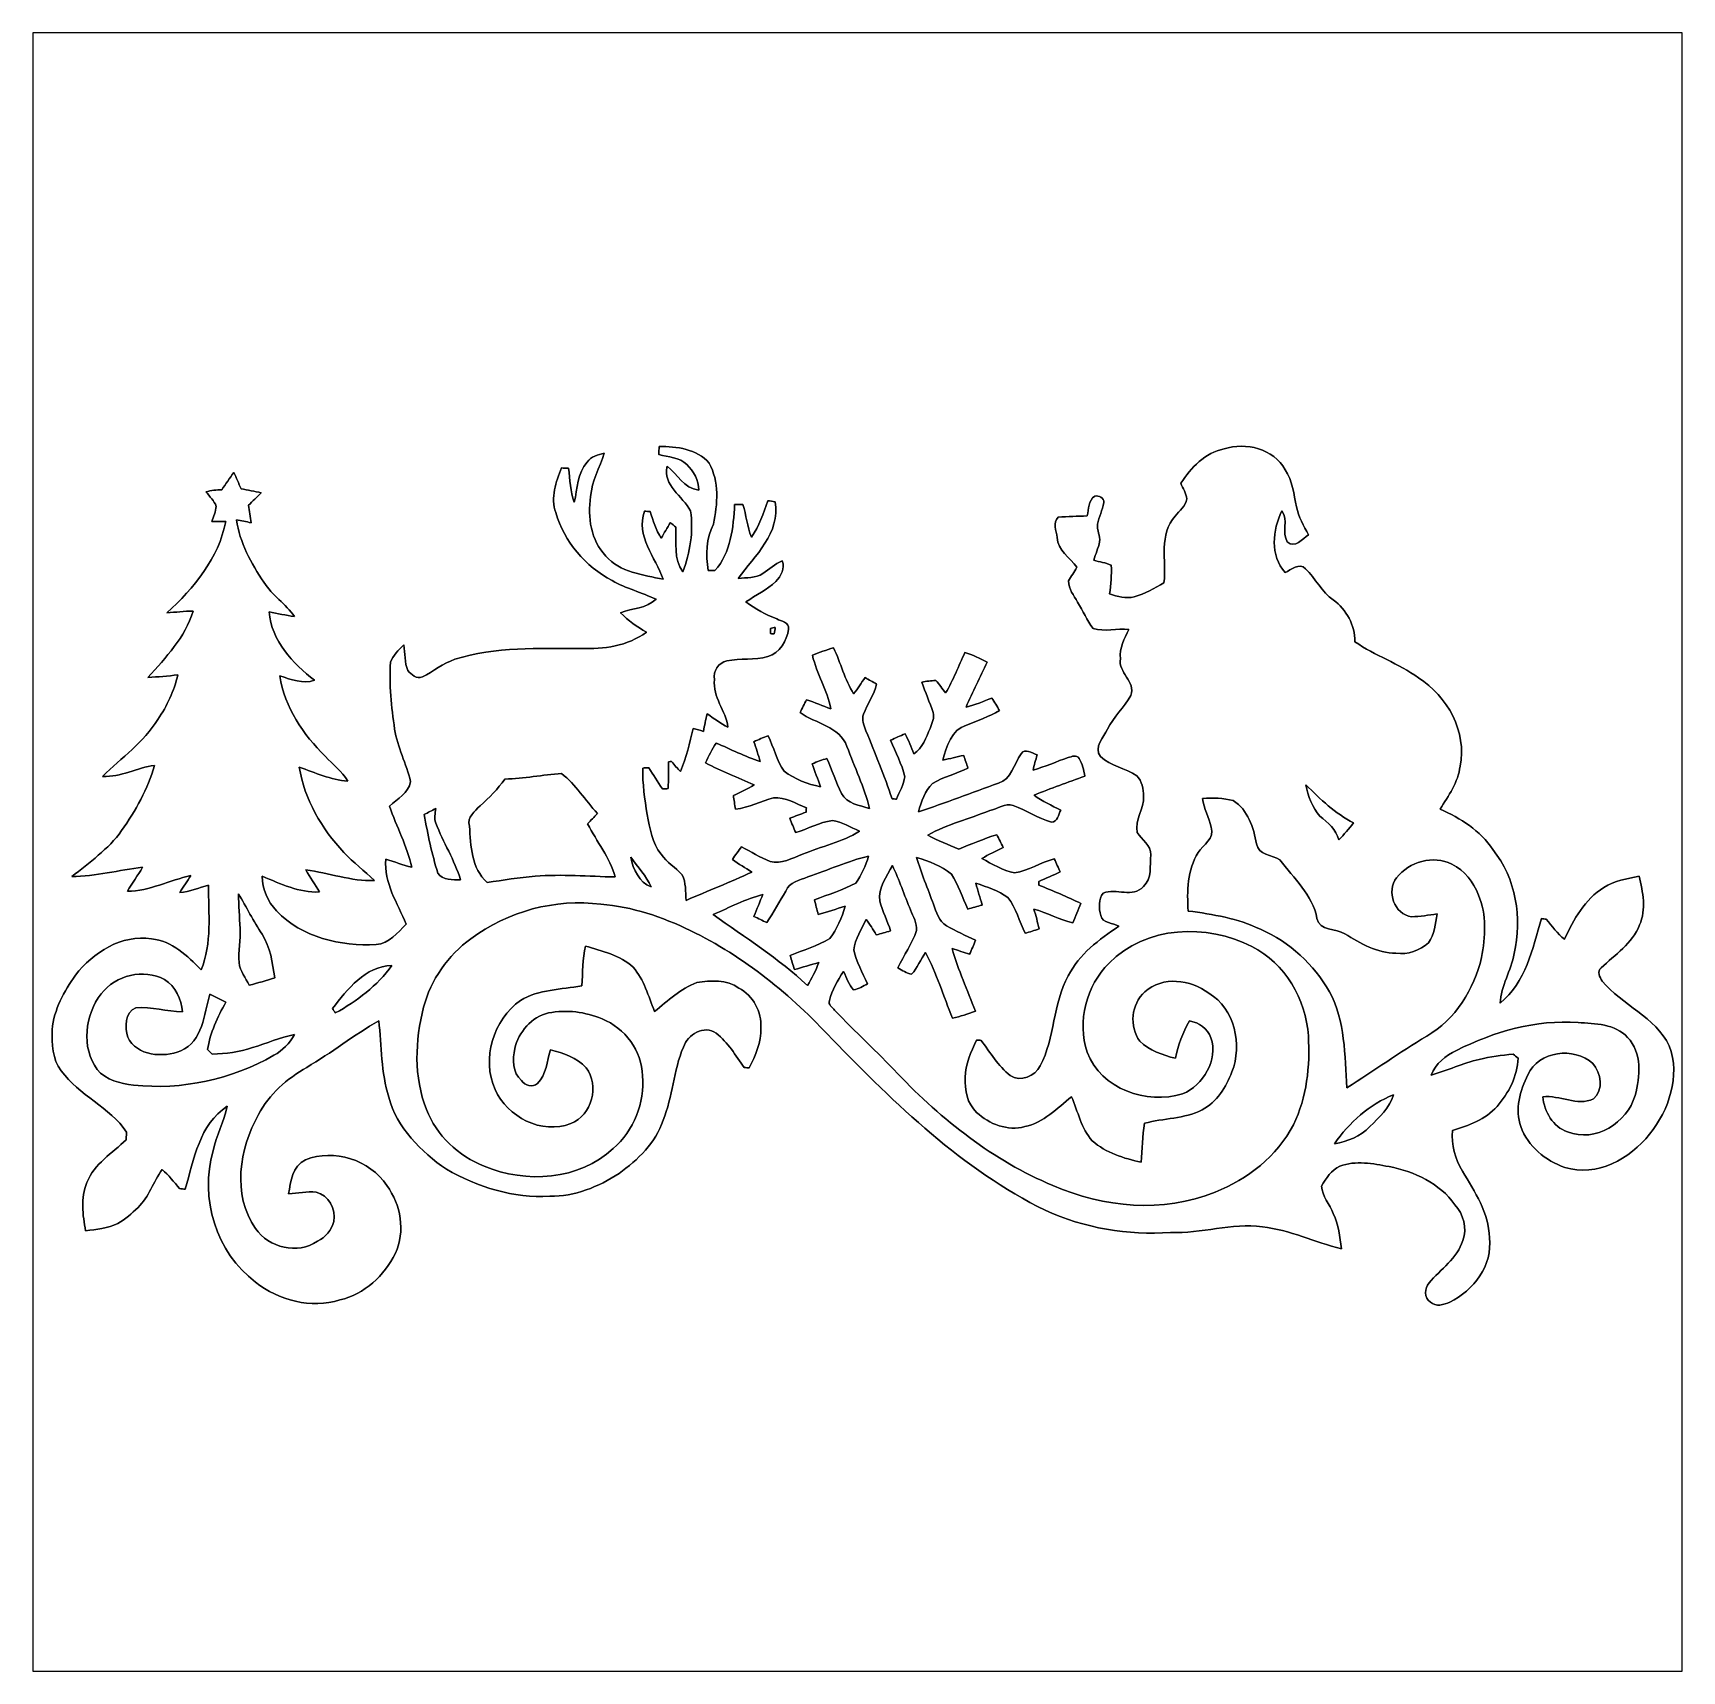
# Model space of a CAD drawing. Header units: centimetres. Extents: x -16.8 to 16.8, y -16.7 to 16.7.
import ezdxf

# ---------------------------------------------------------------- set-up
doc = ezdxf.new("R2010")
doc.units = ezdxf.units.CM
doc.header["$MEASUREMENT"] = 0
doc.layers.add('Layer 1', color=7, linetype='Continuous')

msp = doc.modelspace()

# ---------------------------------------------------------------- linework, layer by layer
at = {"layer": 'Layer 1', "color": 7}
for points, knots in [([(-16.77458, 16.66875), (-16.77458, 16.66875), (16.77458, 16.66875), (16.77458, 16.66875), (16.77458, 16.66875), (16.77458, 16.66875), (16.77458, -16.66875), (16.77458, -16.66875), (16.77458, -16.66875), (16.77458, -16.66875), (-16.77458, -16.66875), (-16.77458, -16.66875), (-16.77458, -16.66875), (-16.77458, -16.66875), (-16.77458, 16.66875), (-16.77458, 16.66875), (-16.77458, 16.66875), (-16.77458, 16.66875), (-16.77458, 16.66875), (-16.77458, 16.66875)], [0, 0, 0, 0, 0.16666667, 0.16666667, 0.16666667, 0.16666667, 0.33333333, 0.33333333, 0.33333333, 0.33333333, 0.5, 0.5, 0.5, 0.5, 0.66666667, 0.66666667, 0.66666667, 0.66666667, 1, 1, 1, 1]), ([(-4.03719, 8.25394), (-4.03825, 8.19997), (-4.03931, 8.14634), (-4.04001, 8.09237), (-4.04001, 8.09237), (-3.8481, 8.0331), (-3.62444, 8.03169), (-3.47063, 7.88882), (-3.47063, 7.88882), (-3.33869, 7.74559), (-3.21945, 7.5692), (-3.23109, 7.366), (-3.23109, 7.366), (-3.53766, 7.40163), (-3.65478, 7.68632), (-3.87385, 7.85036), (-3.87385, 7.85036), (-3.96663, 7.45561), (-3.55388, 7.24606), (-3.3976, 6.94161), (-3.3976, 6.94161), (-3.33269, 6.52533), (-3.40854, 6.09353), (-3.55318, 5.69983), (-3.55318, 5.69983), (-3.75038, 5.96089), (-3.67877, 6.30731), (-3.6957, 6.60964), (-3.6957, 6.60964), (-3.73239, 6.64104), (-3.76873, 6.67244), (-3.80506, 6.70348), (-3.80506, 6.70348), (-3.87138, 6.60012), (-3.93136, 6.49287), (-3.99274, 6.38669), (-3.99274, 6.38669), (-4.10245, 6.55179), (-4.16066, 6.74264), (-4.21605, 6.93103), (-4.21605, 6.93103), (-4.24568, 6.93173), (-4.30565, 6.93314), (-4.33529, 6.9342), (-4.33529, 6.9342), (-4.5152, 6.42832), (-4.11233, 6.00075), (-3.95252, 5.55096), (-3.95252, 5.55096), (-4.35963, 5.63845), (-4.83235, 5.69172), (-5.12304, 6.02403), (-5.12304, 6.02403), (-5.42361, 6.3433), (-5.49346, 6.81426), (-5.43066, 7.23406), (-5.43066, 7.23406), (-5.40314, 7.54733), (-5.2451, 7.8232), (-5.15197, 8.11777), (-5.15197, 8.11777), (-5.27826, 8.08249), (-5.42361, 8.05286), (-5.49981, 7.93327), (-5.49981, 7.93327), (-5.70195, 7.71031), (-5.69454, 7.39352), (-5.76298, 7.11835), (-5.76298, 7.11835), (-5.84588, 7.33989), (-5.84764, 7.57978), (-5.87728, 7.81191), (-5.87728, 7.81191), (-5.92561, 7.81332), (-5.97359, 7.81473), (-6.02121, 7.81614), (-6.02121, 7.81614), (-6.14151, 7.53357), (-6.24558, 7.20972), (-6.13939, 6.90633), (-6.13939, 6.90633), (-5.96371, 6.31578), (-5.53579, 5.80884), (-4.9911, 5.52274), (-4.9911, 5.52274), (-4.70817, 5.36328), (-4.39032, 5.28285), (-4.09822, 5.14385), (-4.09822, 5.14385), (-4.29154, 4.95688), (-4.58188, 4.96323), (-4.82106, 4.8708), (-4.82106, 4.8708), (-4.67395, 4.70429), (-4.48098, 4.58893), (-4.29507, 4.47111), (-4.29507, 4.47111), (-4.67713, 4.19312), (-5.16573, 4.12291), (-5.62681, 4.14302), (-5.62681, 4.14302), (-6.48229, 4.1335), (-7.36459, 4.18536), (-8.19115, 3.92112), (-8.19115, 3.92112), (-8.43033, 3.83963), (-8.6293, 3.67524), (-8.85331, 3.56447), (-8.85331, 3.56447), (-8.96902, 3.50732), (-9.07697, 3.61562), (-9.14718, 3.69323), (-9.14718, 3.69323), (-9.22549, 3.85516), (-9.1948, 4.04178), (-9.23114, 4.21393), (-9.23114, 4.21393), (-9.33873, 4.11268), (-9.44845, 4.00085), (-9.50348, 3.86256), (-9.50348, 3.86256), (-9.52959, 3.40854), (-9.48196, 2.9524), (-9.41634, 2.50296), (-9.41634, 2.50296), (-9.35884, 2.13219), (-9.17469, 1.79529), (-9.09355, 1.43228), (-9.09355, 1.43228), (-9.12777, 1.19733), (-9.36554, 1.08091), (-9.52288, 0.9331), (-9.52288, 0.9331), (-9.37401, 0.51717), (-9.16764, 0.12065), (-9.06709, -0.3115), (-9.06709, -0.3115), (-9.24666, -0.26423), (-9.42093, -0.20038), (-9.59873, -0.14676), (-9.59873, -0.14676), (-9.63613, -0.62971), (-9.35919, -1.04175), (-9.18316, -1.46897), (-9.18316, -1.46897), (-9.35637, -1.63724), (-9.52888, -1.86408), (-9.78994, -1.88524), (-9.78994, -1.88524), (-10.51172, -1.91946), (-11.30547, -1.74308), (-11.81735, -1.19803), (-11.81735, -1.19803), (-12.00079, -1.01177), (-12.10733, -0.756), (-12.10874, -0.49495), (-12.10874, -0.49495), (-11.73374, -0.64699), (-11.36333, -0.83256), (-10.94458, -0.81386), (-10.94458, -0.81386), (-11.03559, -0.66287), (-11.13543, -0.51717), (-11.22221, -0.36407), (-11.22221, -0.36407), (-10.7569, -0.42263), (-10.30358, -0.59937), (-9.82945, -0.58103), (-9.82945, -0.58103), (-10.027, -0.37994), (-10.26125, -0.21837), (-10.45034, -0.00847), (-10.45034, -0.00847), (-10.89978, 0.47096), (-11.25149, 1.07033), (-11.35662, 1.72508), (-11.35662, 1.72508), (-11.03277, 1.61643), (-10.71774, 1.46614), (-10.37202, 1.44251), (-10.37202, 1.44251), (-10.48385, 1.64183), (-10.67082, 1.78259), (-10.82604, 1.94486), (-10.82604, 1.94486), (-11.27407, 2.39254), (-11.65895, 2.94287), (-11.75068, 3.58352), (-11.75068, 3.58352), (-11.52666, 3.51049), (-11.28148, 3.41136), (-11.04688, 3.49497), (-11.04688, 3.49497), (-11.49068, 3.83328), (-11.92565, 4.3053), (-11.97081, 4.88632), (-11.97081, 4.88632), (-11.79901, 4.85458), (-11.6272, 4.81824), (-11.45434, 4.79037), (-11.45434, 4.79037), (-11.63179, 5.04966), (-11.91048, 5.22111), (-12.07664, 5.49028), (-12.07664, 5.49028), (-12.33346, 5.87269), (-12.57159, 6.29849), (-12.63403, 6.76169), (-12.63403, 6.76169), (-12.53455, 6.74405), (-12.43577, 6.72253), (-12.33699, 6.70101), (-12.33699, 6.70101), (-12.35287, 6.8199), (-12.37403, 6.93843), (-12.39132, 7.05697), (-12.39132, 7.05697), (-12.30418, 7.14128), (-12.21564, 7.22312), (-12.13168, 7.31026), (-12.13168, 7.31026), (-12.26714, 7.34272), (-12.40437, 7.36635), (-12.54125, 7.3914), (-12.54125, 7.3914), (-12.58888, 7.50288), (-12.63544, 7.61471), (-12.68765, 7.72407), (-12.68765, 7.72407), (-12.77161, 7.60836), (-12.8524, 7.49088), (-12.93354, 7.37376), (-12.93354, 7.37376), (-13.04184, 7.36917), (-13.1505, 7.3593), (-13.25492, 7.32861), (-13.25492, 7.32861), (-13.18295, 7.23371), (-13.08347, 7.15151), (-13.04784, 7.03404), (-13.04784, 7.03404), (-13.05419, 6.92714), (-13.10252, 6.82907), (-13.13462, 6.72818), (-13.13462, 6.72818), (-13.04078, 6.72289), (-12.94694, 6.72677), (-12.85346, 6.72924), (-12.85346, 6.72924), (-12.99245, 5.98135), (-13.50433, 5.36751), (-14.05043, 4.86798), (-14.05043, 4.86798), (-13.87334, 4.87892), (-13.6966, 4.9022), (-13.5188, 4.90326), (-13.5188, 4.90326), (-13.67508, 4.36457), (-14.07619, 3.96134), (-14.43461, 3.55071), (-14.43461, 3.55071), (-14.23176, 3.56376), (-14.02962, 3.58316), (-13.82748, 3.60362), (-13.82748, 3.60362), (-13.90579, 3.27942), (-14.04373, 2.97215), (-14.23423, 2.69804), (-14.23423, 2.69804), (-14.52174, 2.23485), (-14.97295, 1.91452), (-15.35748, 1.53952), (-15.35748, 1.53952), (-14.986, 1.51765), (-14.66039, 1.7212), (-14.30091, 1.76001), (-14.30091, 1.76001), (-14.43955, 1.28305), (-14.68684, 0.84102), (-14.97118, 0.43568), (-14.97118, 0.43568), (-15.24071, 0.05503), (-15.62806, -0.21308), (-15.98683, -0.50094), (-15.98683, -0.50094), (-15.49894, -0.49706), (-15.02586, -0.36477), (-14.54362, -0.3115), (-14.54362, -0.3115), (-14.6431, -0.4766), (-14.75387, -0.635), (-14.85441, -0.79939), (-14.85441, -0.79939), (-14.40074, -0.79199), (-13.99505, -0.57714), (-13.56184, -0.47801), (-13.56184, -0.47801), (-13.63204, -0.59655), (-13.716, -0.70591), (-13.78903, -0.82268), (-13.78903, -0.82268), (-13.58583, -0.80927), (-13.39674, -0.72743), (-13.202, -0.67592), (-13.202, -0.67592), (-13.21047, -1.24813), (-13.12439, -1.85914), (-13.3544, -2.39995), (-13.3544, -2.39995), (-13.62957, -2.11138), (-13.94742, -1.81046), (-14.36194, -1.76742), (-14.36194, -1.76742), (-14.97189, -1.67358), (-15.54903, -2.04153), (-15.90851, -2.50754), (-15.90851, -2.50754), (-16.14099, -2.83633), (-16.3516, -3.20675), (-16.38371, -3.61703), (-16.38371, -3.61703), (-16.38441, -3.89855), (-16.38653, -4.22063), (-16.1985, -4.45206), (-16.1985, -4.45206), (-15.84113, -4.95759), (-15.21248, -5.18619), (-14.86958, -5.70159), (-14.86958, -5.70159), (-14.86958, -5.70159), (-14.88087, -5.8547), (-14.88087, -5.8547), (-14.88087, -5.8547), (-15.15674, -6.12916), (-15.5321, -6.34612), (-15.67815, -6.72571), (-15.67815, -6.72571), (-15.80656, -7.0418), (-15.76352, -7.38576), (-15.7039, -7.71102), (-15.7039, -7.71102), (-15.48518, -7.67362), (-15.25129, -7.66621), (-15.05126, -7.56073), (-15.05126, -7.56073), (-14.89463, -7.47854), (-14.76622, -7.3533), (-14.63746, -7.23477), (-14.63746, -7.23477), (-14.41768, -7.0164), (-14.31854, -6.71477), (-14.14851, -6.46289), (-14.14851, -6.46289), (-14.01198, -6.57437), (-13.9065, -6.71689), (-13.79432, -6.85165), (-13.79432, -6.85165), (-13.75481, -6.85482), (-13.71565, -6.85835), (-13.67614, -6.86223), (-13.67614, -6.86223), (-13.50574, -6.26145), (-13.38686, -5.53791), (-12.821, -5.1749), (-12.821, -5.1749), (-12.89473, -5.48464), (-13.03726, -5.7725), (-13.11169, -6.08259), (-13.11169, -6.08259), (-13.38404, -7.03545), (-13.05278, -8.15693), (-12.24703, -8.75347), (-12.24703, -8.75347), (-11.77396, -9.12812), (-11.11779, -9.30028), (-10.53218, -9.11578), (-10.53218, -9.11578), (-10.033, -9.00077), (-9.62307, -8.62013), (-9.40118, -8.16751), (-9.40118, -8.16751), (-9.19762, -7.72054), (-9.2897, -7.17832), (-9.57545, -6.7878), (-9.57545, -6.7878), (-9.92258, -6.26322), (-10.64789, -6.03109), (-11.23315, -6.26463), (-11.23315, -6.26463), (-11.49138, -6.39621), (-11.53583, -6.70207), (-11.57323, -6.95819), (-11.57323, -6.95819), (-11.38661, -6.94161), (-11.19964, -6.9088), (-11.01196, -6.9215), (-11.01196, -6.9215), (-10.76043, -6.97936), (-10.60485, -7.27004), (-10.65248, -7.51664), (-10.65248, -7.51664), (-10.70575, -7.68773), (-10.81828, -7.84789), (-10.98797, -7.92057), (-10.98797, -7.92057), (-11.38661, -8.19926), (-11.98069, -8.05603), (-12.24809, -7.66233), (-12.24809, -7.66233), (-12.72752, -6.97548), (-12.57759, -6.03885), (-12.18636, -5.34564), (-12.18636, -5.34564), (-11.97398, -4.92725), (-11.60604, -4.61539), (-11.20599, -4.38432), (-11.20599, -4.38432), (-10.70434, -4.08728), (-10.2429, -3.72674), (-9.73878, -3.43394), (-9.73878, -3.43394), (-9.68304, -3.95323), (-9.69222, -4.48592), (-9.53664, -4.98934), (-9.53664, -4.98934), (-9.37295, -5.61552), (-8.87801, -6.09635), (-8.36436, -6.45689), (-8.36436, -6.45689), (-7.7276, -6.81496), (-6.99946, -7.05626), (-6.2611, -7.0044), (-6.2611, -7.0044), (-5.75557, -7.01252), (-5.26874, -6.81461), (-4.85175, -6.54226), (-4.85175, -6.54226), (-4.47075, -6.26674), (-4.10316, -5.92102), (-3.95464, -5.461), (-3.95464, -5.461), (-3.75991, -4.98158), (-3.74721, -4.44782), (-3.54083, -3.97334), (-3.54083, -3.97334), (-3.45899, -3.71722), (-3.11961, -3.50873), (-2.8762, -3.68794), (-2.8762, -3.68794), (-2.63596, -3.87385), (-2.48038, -4.14373), (-2.30434, -4.38644), (-2.30434, -4.38644), (-2.27859, -4.38856), (-2.22709, -4.39244), (-2.20133, -4.39455), (-2.20133, -4.39455), (-2.08456, -4.13808), (-1.94451, -3.87385), (-1.96603, -3.58175), (-1.96603, -3.58175), (-1.94522, -3.25402), (-2.1209, -2.92065), (-2.41618, -2.76966), (-2.41618, -2.76966), (-2.66065, -2.59398), (-2.98591, -2.60914), (-3.26778, -2.65818), (-3.26778, -2.65818), (-3.59833, -2.77742), (-3.85551, -3.03036), (-4.1275, -3.24344), (-4.1275, -3.24344), (-4.25803, -2.93758), (-4.3374, -2.59644), (-4.56671, -2.34456), (-4.56671, -2.34456), (-4.82706, -2.09127), (-5.20277, -2.01824), (-5.53685, -1.91347), (-5.53685, -1.91347), (-5.59541, -2.1784), (-5.58729, -2.45181), (-5.60952, -2.72133), (-5.60952, -2.72133), (-6.02756, -2.80317), (-6.48335, -2.79294), (-6.85624, -3.02084), (-6.85624, -3.02084), (-7.40339, -3.41418), (-7.65916, -4.20652), (-7.37306, -4.83023), (-7.37306, -4.83023), (-7.12858, -5.39009), (-6.42197, -5.76016), (-5.83424, -5.52591), (-5.83424, -5.52591), (-5.39926, -5.36152), (-5.24686, -4.7558), (-5.51815, -4.38961), (-5.51815, -4.38961), (-5.71253, -4.19029), (-5.9817, -4.08905), (-6.24734, -4.02555), (-6.24734, -4.02555), (-6.32107, -4.25626), (-6.32425, -4.53496), (-6.51087, -4.70853), (-6.51087, -4.70853), (-6.60929, -4.8066), (-6.76557, -4.75262), (-6.83754, -4.65032), (-6.83754, -4.65032), (-7.02451, -4.48945), (-7.01499, -4.22028), (-6.97265, -4.00015), (-6.97265, -4.00015), (-6.89293, -3.66113), (-6.63222, -3.35562), (-6.28579, -3.27625), (-6.28579, -3.27625), (-5.92067, -3.20746), (-5.53755, -3.25049), (-5.19606, -3.39725), (-5.19606, -3.39725), (-4.7304, -3.57893), (-4.38538, -4.04918), (-4.37162, -4.5526), (-4.37162, -4.5526), (-4.3247, -5.10681), (-4.55366, -5.66773), (-4.97099, -6.03497), (-4.97099, -6.03497), (-5.66208, -6.68514), (-6.74758, -6.74899), (-7.59601, -6.39621), (-7.59601, -6.39621), (-8.11918, -6.18772), (-8.56615, -5.76897), (-8.76829, -5.23875), (-8.76829, -5.23875), (-9.03358, -4.57729), (-8.99971, -3.83928), (-8.82685, -3.16054), (-8.82685, -3.16054), (-8.68504, -2.60033), (-8.32838, -2.10467), (-7.86448, -1.76495), (-7.86448, -1.76495), (-7.11659, -1.20438), (-6.14786, -0.94509), (-5.21935, -1.06292), (-5.21935, -1.06292), (-4.58364, -1.11301), (-3.97087, -1.31939), (-3.40184, -1.60091), (-3.40184, -1.60091), (-2.30117, -2.12513), (-1.35114, -2.91712), (-0.51999, -3.80083), (-0.51999, -3.80083), (0.7747, -5.13327), (2.13431, -6.46289), (3.82023, -7.29192), (3.82023, -7.29192), (4.61363, -7.65916), (5.49769, -7.79956), (6.36799, -7.74559), (6.36799, -7.74559), (6.99629, -7.76923), (7.60906, -7.54204), (8.23807, -7.63129), (8.23807, -7.63129), (8.79687, -7.68703), (9.30487, -7.94385), (9.84497, -8.07473), (9.84497, -8.07473), (9.8171, -7.83096), (9.78782, -7.58119), (9.68022, -7.35789), (9.68022, -7.35789), (9.61002, -7.1688), (9.45162, -7.0044), (9.43927, -6.79838), (9.43927, -6.79838), (9.53206, -6.64139), (9.63895, -6.46889), (9.81498, -6.39516), (9.81498, -6.39516), (10.13495, -6.27168), (10.48702, -6.34224), (10.81334, -6.40186), (10.81334, -6.40186), (11.32628, -6.50064), (11.84416, -6.74299), (12.15461, -7.17832), (12.15461, -7.17832), (12.32359, -7.3727), (12.41213, -7.65634), (12.3123, -7.90469), (12.3123, -7.90469), (12.21246, -8.27511), (11.85686, -8.48854), (11.62791, -8.77076), (11.62791, -8.77076), (11.53477, -8.88048), (11.52454, -9.07521), (11.65578, -9.15952), (11.65578, -9.15952), (11.76479, -9.26147), (11.92918, -9.21702), (12.05159, -9.16164), (12.05159, -9.16164), (12.53314, -8.92563), (12.92825, -8.41022), (12.85452, -7.85072), (12.85452, -7.85072), (12.84534, -7.3466), (12.5603, -6.91127), (12.30877, -6.49605), (12.30877, -6.49605), (12.15602, -6.24734), (12.08546, -5.95595), (12.10204, -5.66561), (12.10204, -5.66561), (12.43718, -5.57671), (12.77197, -5.44054), (13.01044, -5.17842), (13.01044, -5.17842), (13.24927, -4.90537), (13.42778, -4.56212), (13.43977, -4.19347), (13.43977, -4.19347), (13.4052, -4.16631), (13.37134, -4.13914), (13.33817, -4.11198), (13.33817, -4.11198), (13.10675, -4.13949), (12.87357, -4.16101), (12.64849, -4.2224), (12.64849, -4.2224), (12.31124, -4.29295), (12.00221, -4.45276), (11.67024, -4.53954), (11.67024, -4.53954), (11.76267, -4.30601), (11.96622, -4.14479), (12.18741, -4.03825), (12.18741, -4.03825), (12.94871, -3.65619), (13.79926, -3.40501), (14.65897, -3.4731), (14.65897, -3.4731), (15.00223, -3.49038), (15.41639, -3.49709), (15.6658, -3.77225), (15.6658, -3.77225), (15.95896, -4.08164), (15.93074, -4.57447), (15.81856, -4.95476), (15.81856, -4.95476), (15.66369, -5.51251), (15.00752, -5.92208), (14.44801, -5.6956), (14.44801, -5.6956), (14.14604, -5.59717), (13.97317, -5.28249), (13.94072, -4.98158), (13.94072, -4.98158), (14.28856, -4.94277), (14.63957, -5.17913), (14.97436, -5.02638), (14.97436, -5.02638), (15.18285, -4.84399), (15.1317, -4.49333), (14.95848, -4.30389), (14.95848, -4.30389), (14.58207, -3.95605), (13.85499, -4.04742), (13.63874, -4.53461), (13.63874, -4.53461), (13.47893, -4.85493), (13.37098, -5.23875), (13.49551, -5.58941), (13.49551, -5.58941), (13.64156, -5.98734), (13.99469, -6.28615), (14.39122, -6.41914), (14.39122, -6.41914), (15.04386, -6.62658), (15.7166, -6.24276), (16.11454, -5.74252), (16.11454, -5.74252), (16.50965, -5.24898), (16.74601, -4.56177), (16.51635, -3.94511), (16.51635, -3.94511), (16.23131, -3.35315), (15.55186, -3.11926), (15.15286, -2.62678), (15.15286, -2.62678), (15.09995, -2.55235), (15.03856, -2.42923), (15.12817, -2.35832), (15.12817, -2.35832), (15.41074, -2.09091), (15.76211, -1.86161), (15.91063, -1.48555), (15.91063, -1.48555), (16.04962, -1.16593), (15.98013, -0.81774), (15.9004, -0.49318), (15.9004, -0.49318), (15.65416, -0.54187), (15.40016, -0.58279), (15.18638, -0.72319), (15.18638, -0.72319), (14.79691, -0.96238), (14.56796, -1.37125), (14.38557, -1.77553), (14.38557, -1.77553), (14.23987, -1.66053), (14.12875, -1.50954), (14.01339, -1.36666), (14.01339, -1.36666), (13.98834, -1.36384), (13.9379, -1.35784), (13.91285, -1.35502), (13.91285, -1.35502), (13.73646, -1.96462), (13.59253, -2.65889), (13.07253, -3.07975), (13.07253, -3.07975), (13.09723, -2.72344), (13.29337, -2.41335), (13.36075, -2.06657), (13.36075, -2.06657), (13.53114, -1.34338), (13.39497, -0.53693), (12.92472, 0.04939), (12.92472, 0.04939), (12.66931, 0.43639), (12.26855, 0.68862), (11.85263, 0.87242), (11.85263, 0.87242), (12.02408, 1.14335), (12.22234, 1.4164), (12.25797, 1.7459), (12.25797, 1.7459), (12.40508, 2.45216), (11.99938, 3.16936), (11.41201, 3.54471), (11.41201, 3.54471), (11.01055, 3.84034), (10.52724, 3.99274), (10.12119, 4.27955), (10.12119, 4.27955), (10.11449, 4.61504), (9.95292, 4.93395), (9.68057, 5.12904), (9.68057, 5.12904), (9.44174, 5.29414), (9.31757, 5.56648), (9.11613, 5.7658), (9.11613, 5.7658), (8.98313, 5.89527), (8.82438, 5.74393), (8.69844, 5.68501), (8.69844, 5.68501), (8.39152, 6.04061), (8.44162, 6.54897), (8.636, 6.94584), (8.636, 6.94584), (8.77041, 6.75111), (8.6293, 6.50416), (8.74324, 6.31014), (8.74324, 6.31014), (8.896, 6.17573), (9.06004, 6.37011), (9.1761, 6.45619), (9.1761, 6.45619), (9.08297, 6.63998), (8.96479, 6.81567), (8.93233, 7.02345), (8.93233, 7.02345), (8.87448, 7.28063), (8.85507, 7.55826), (8.69844, 7.78051), (8.69844, 7.78051), (8.46984, 8.20843), (7.90081, 8.34778), (7.46054, 8.20208), (7.46054, 8.20208), (7.06508, 8.13223), (6.79027, 7.81791), (6.57507, 7.50323), (6.57507, 7.50323), (6.62234, 7.40057), (6.6862, 7.30003), (6.69819, 7.18502), (6.69819, 7.18502), (6.68655, 7.03615), (6.54191, 6.95007), (6.4643, 6.83754), (6.4643, 6.83754), (6.12493, 6.46959), (6.2865, 5.9309), (6.23535, 5.47864), (6.23535, 5.47864), (6.04238, 5.36822), (5.84694, 5.25462), (5.63104, 5.19606), (5.63104, 5.19606), (5.46453, 5.14703), (5.28955, 5.201), (5.13009, 5.25216), (5.13009, 5.25216), (5.15056, 5.44583), (5.17631, 5.63951), (5.1622, 5.83424), (5.1622, 5.83424), (5.05037, 5.88998), (4.92407, 5.90162), (4.80624, 5.93866), (4.80624, 5.93866), (4.8454, 6.06354), (4.89514, 6.18525), (4.92584, 6.31261), (4.92584, 6.31261), (4.93924, 6.43431), (4.87151, 6.54967), (4.88103, 6.67138), (4.88103, 6.67138), (4.90961, 6.82166), (4.98828, 6.95925), (5.0098, 7.11129), (5.0098, 7.11129), (5.02038, 7.21007), (4.90926, 7.26017), (4.82529, 7.245), (4.82529, 7.245), (4.69512, 7.15574), (4.705, 6.97583), (4.67431, 6.84071), (4.67431, 6.84071), (4.47675, 6.83295), (4.27884, 6.82942), (4.08234, 6.81284), (4.08234, 6.81284), (3.96522, 6.70384), (4.04601, 6.53415), (4.06541, 6.40186), (4.06541, 6.40186), (4.07106, 6.13304), (4.3247, 5.9944), (4.46087, 5.79473), (4.46087, 5.79473), (4.42172, 5.69207), (4.33423, 5.61693), (4.2926, 5.51568), (4.2926, 5.51568), (4.29013, 5.34882), (4.40337, 5.22252), (4.47816, 5.086), (4.47816, 5.086), (4.59528, 4.91349), (4.65808, 4.70641), (4.79319, 4.54695), (4.79319, 4.54695), (5.02955, 4.47499), (5.28073, 4.56036), (5.52344, 4.5279), (5.52344, 4.5279), (5.42819, 4.34375), (5.32412, 4.15078), (5.34741, 3.93418), (5.34741, 3.93418), (5.29837, 3.64596), (5.66667, 3.47169), (5.56013, 3.18594), (5.56013, 3.18594), (5.41972, 2.94499), (5.21476, 2.74638), (5.08282, 2.49908), (5.08282, 2.49908), (5.00627, 2.33821), (4.80166, 2.12831), (4.94065, 1.94169), (4.94065, 1.94169), (5.14667, 1.7459), (5.45359, 1.71697), (5.68007, 1.55116), (5.68007, 1.55116), (5.79367, 1.44604), (5.81272, 1.27811), (5.82013, 1.13312), (5.82013, 1.13312), (5.83494, 0.87595), (5.63633, 0.65652), (5.68819, 0.39723), (5.68819, 0.39723), (5.78732, 0.25329), (5.969, 0.13794), (5.96477, -0.0568), (5.96477, -0.0568), (5.94501, -0.26882), (5.99757, -0.54504), (5.81554, -0.70026), (5.81554, -0.70026), (5.60634, -0.94474), (5.26168, -0.72813), (5.00027, -0.83608), (5.00027, -0.83608), (4.8955, -0.96203), (4.91031, -1.14512), (4.94806, -1.29399), (4.94806, -1.29399), (4.99075, -1.45062), (5.20206, -1.44639), (5.31601, -1.50918), (5.31601, -1.50918), (4.91772, -1.78047), (4.50815, -2.08033), (4.28696, -2.52201), (4.28696, -2.52201), (3.96946, -3.08963), (4.02061, -3.78178), (3.71651, -4.35434), (3.71651, -4.35434), (3.61068, -4.56353), (3.31364, -4.68842), (3.10656, -4.54942), (3.10656, -4.54942), (2.86597, -4.35081), (2.69557, -4.08376), (2.51495, -3.83328), (2.51495, -3.83328), (2.49061, -3.83152), (2.44228, -3.82834), (2.41794, -3.82693), (2.41794, -3.82693), (2.31846, -4.07282), (2.18863, -4.31588), (2.18863, -4.58893), (2.18863, -4.58893), (2.17981, -4.84399), (2.22885, -5.11739), (2.42429, -5.30084), (2.42429, -5.30084), (2.68111, -5.53932), (3.05682, -5.68572), (3.40466, -5.58976), (3.40466, -5.58976), (3.78495, -5.51074), (4.06294, -5.21335), (4.3561, -4.98158), (4.3561, -4.98158), (4.48663, -5.28355), (4.54766, -5.62822), (4.77732, -5.87657), (4.77732, -5.87657), (5.05389, -6.12387), (5.41726, -6.23746), (5.77286, -6.31366), (5.77286, -6.31366), (5.79437, -6.04943), (5.79473, -5.78309), (5.83847, -5.52203), (5.83847, -5.52203), (6.22441, -5.41479), (6.64916, -5.43454), (7.01322, -5.24792), (7.01322, -5.24792), (7.31273, -5.09058), (7.49582, -4.78084), (7.61894, -4.4764), (7.61894, -4.4764), (7.82673, -3.91971), (7.68385, -3.19193), (7.14551, -2.87302), (7.14551, -2.87302), (6.77933, -2.59574), (6.20501, -2.51848), (5.84482, -2.84656), (5.84482, -2.84656), (5.56577, -3.09774), (5.52556, -3.54789), (5.74463, -3.85198), (5.74463, -3.85198), (5.94148, -4.04248), (6.20571, -4.1342), (6.46642, -4.19735), (6.46642, -4.19735), (6.52851, -3.93312), (6.6107, -3.67242), (6.75322, -3.43923), (6.75322, -3.43923), (6.94725, -3.46604), (7.1247, -3.59481), (7.19102, -3.78107), (7.19102, -3.78107), (7.33954, -4.23122), (7.03827, -4.74909), (6.61247, -4.92054), (6.61247, -4.92054), (5.88292, -5.14632), (4.95512, -4.826), (4.67536, -4.07423), (4.67536, -4.07423), (4.46299, -3.45264), (4.65208, -2.71956), (5.11916, -2.26166), (5.11916, -2.26166), (5.85752, -1.50036), (7.11623, -1.44921), (8.02287, -1.92652), (8.02287, -1.92652), (8.70267, -2.26201), (9.1253, -2.99685), (9.17293, -3.74191), (9.17293, -3.74191), (9.20926, -4.35539), (9.14224, -4.99286), (8.86954, -5.55131), (8.86954, -5.55131), (8.54004, -6.19443), (7.93432, -6.65515), (7.27498, -6.92362), (7.27498, -6.92362), (6.22053, -7.35154), (5.00133, -7.23653), (3.97263, -6.78744), (3.97263, -6.78744), (2.76437, -6.28121), (1.71626, -5.45218), (0.81668, -4.51026), (0.81668, -4.51026), (0.39899, -4.06964), (-0.04621, -3.65584), (-0.46743, -3.21839), (-0.46743, -3.21839), (-0.50765, -3.15736), (-0.60396, -3.10762), (-0.57256, -3.0226), (-0.57256, -3.0226), (-0.51823, -2.81023), (-0.40816, -2.61408), (-0.28293, -2.43523), (-0.28293, -2.43523), (-0.21802, -2.55976), (-0.17639, -2.70016), (-0.08043, -2.80635), (-0.08043, -2.80635), (0.02293, -2.78906), (0.11254, -2.73191), (0.20214, -2.68146), (0.20214, -2.68146), (0.10654, -2.45286), (-0.02999, -2.23485), (-0.07197, -1.98896), (-0.07197, -1.98896), (-0.05186, -1.7653), (0.08184, -1.57057), (0.17533, -1.37089), (0.17533, -1.37089), (0.25047, -1.47108), (0.31609, -1.57798), (0.38065, -1.68557), (0.38065, -1.68557), (0.47837, -1.66158), (0.57538, -1.63477), (0.67204, -1.60655), (0.67204, -1.60655), (0.61242, -1.39912), (0.50553, -1.20756), (0.45191, -0.99871), (0.45191, -0.99871), (0.40922, -0.72602), (0.59902, -0.50236), (0.70944, -0.2727), (0.70944, -0.2727), (0.85231, -0.56691), (0.94968, -0.87983), (1.08126, -1.17898), (1.08126, -1.17898), (1.12783, -1.3141), (1.21356, -1.44921), (1.20262, -1.59738), (1.20262, -1.59738), (1.10666, -1.86443), (0.95003, -2.10397), (0.82091, -2.35585), (0.82091, -2.35585), (0.90946, -2.40771), (0.99695, -2.46909), (1.10031, -2.48673), (1.10031, -2.48673), (1.22061, -2.35726), (1.2827, -2.18687), (1.3843, -2.04399), (1.3843, -2.04399), (1.61043, -2.47121), (1.74907, -2.93723), (1.93393, -3.38243), (1.93393, -3.38243), (2.09268, -3.34751), (2.24578, -3.29353), (2.39748, -3.23638), (2.39748, -3.23638), (2.23591, -2.81481), (2.04929, -2.40136), (1.9244, -1.96709), (1.9244, -1.96709), (2.04399, -2.00131), (2.16112, -2.04188), (2.28036, -2.07751), (2.28036, -2.07751), (2.32445, -1.98508), (2.36467, -1.89054), (2.39959, -1.79423), (2.39959, -1.79423), (2.20063, -1.70251), (2.00096, -1.61043), (1.81116, -1.50072), (1.81116, -1.50072), (1.65417, -1.4097), (1.60655, -1.22202), (1.54446, -1.06468), (1.54446, -1.06468), (1.43439, -0.74471), (1.29328, -0.43568), (1.20297, -0.10971), (1.20297, -0.10971), (1.45168, -0.18909), (1.7078, -0.28187), (1.90923, -0.45226), (1.90923, -0.45226), (2.05846, -0.66781), (2.13219, -0.92534), (2.24261, -1.16099), (2.24261, -1.16099), (2.34033, -1.13559), (2.43769, -1.10843), (2.53471, -1.07985), (2.53471, -1.07985), (2.4959, -0.93063), (2.44687, -0.78528), (2.40771, -0.63641), (2.40771, -0.63641), (2.63243, -0.71085), (2.86667, -0.78669), (3.05894, -0.92781), (3.05894, -0.92781), (3.22192, -1.14229), (3.29565, -1.41182), (3.41066, -1.65347), (3.41066, -1.65347), (3.50591, -1.62631), (3.6008, -1.59632), (3.69535, -1.56563), (3.69535, -1.56563), (3.6643, -1.42981), (3.62797, -1.29611), (3.59022, -1.1624), (3.59022, -1.1624), (3.86009, -1.23578), (4.10492, -1.37971), (4.37762, -1.44463), (4.37762, -1.44463), (4.43406, -1.31163), (4.49086, -1.17863), (4.54625, -1.04563), (4.54625, -1.04563), (4.26367, -0.91687), (3.98004, -0.78916), (3.69182, -0.67381), (3.69182, -0.67381), (3.69182, -0.65476), (3.69217, -0.61666), (3.69252, -0.59761), (3.69252, -0.59761), (3.83716, -0.53693), (3.98216, -0.4759), (4.12327, -0.40675), (4.12327, -0.40675), (4.08446, -0.31715), (4.0446, -0.22789), (4.00262, -0.1397), (4.00262, -0.1397), (3.72639, -0.21343), (3.47874, -0.37783), (3.19581, -0.42369), (3.19581, -0.42369), (2.95522, -0.37994), (2.74214, -0.24306), (2.52765, -0.133), (2.52765, -0.133), (2.66771, -0.04904), (2.81869, 0.01517), (2.96263, 0.09243), (2.96263, 0.09243), (2.92135, 0.17956), (2.87761, 0.26529), (2.83457, 0.35101), (2.83457, 0.35101), (2.56999, 0.2734), (2.31881, 0.1584), (2.06163, 0.06033), (2.06163, 0.06033), (1.85103, 0.15346), (1.62913, 0.22401), (1.43157, 0.34396), (1.43157, 0.34396), (1.83021, 0.56056), (2.27048, 0.67769), (2.69064, 0.84279), (2.69064, 0.84279), (2.84515, 0.87771), (3.0032, 1.00083), (3.16689, 0.94368), (3.16689, 0.94368), (3.43429, 0.85196), (3.67171, 0.68509), (3.94511, 0.60854), (3.94511, 0.60854), (4.06929, 0.60325), (4.08552, 0.76588), (4.13561, 0.84949), (4.13561, 0.84949), (3.95182, 0.94721), (3.76132, 1.03364), (3.59269, 1.15641), (3.59269, 1.15641), (3.93312, 1.29646), (4.28061, 1.41887), (4.62668, 1.54481), (4.62668, 1.54481), (4.60234, 1.66793), (4.57588, 1.79458), (4.51026, 1.90288), (4.51026, 1.90288), (4.46017, 1.98473), (4.35928, 1.9431), (4.2866, 1.9237), (4.2866, 1.9237), (4.04636, 1.84221), (3.81494, 1.73567), (3.57082, 1.66441), (3.57082, 1.66441), (3.59516, 1.76918), (3.62444, 1.87254), (3.65548, 1.97556), (3.65548, 1.97556), (3.55565, 2.00519), (3.40078, 2.1269), (3.33057, 1.99849), (3.33057, 1.99849), (3.17782, 1.79917), (3.1369, 1.47602), (2.86597, 1.39982), (2.86597, 1.39982), (2.32128, 1.2125), (1.78752, 0.99236), (1.2379, 0.8195), (1.2379, 0.8195), (1.29646, 1.02623), (1.3716, 1.24354), (1.52859, 1.39629), (1.52859, 1.39629), (1.75225, 1.53317), (2.01401, 1.59067), (2.2479, 1.7078), (2.2479, 1.7078), (2.21862, 1.79352), (2.18969, 1.87889), (2.16217, 1.96462), (2.16217, 1.96462), (2.01895, 1.93781), (1.87889, 1.90147), (1.73814, 1.8669), (1.73814, 1.8669), (1.80904, 2.14207), (1.91135, 2.49308), (2.21686, 2.58022), (2.21686, 2.58022), (2.44687, 2.66594), (2.67335, 2.76013), (2.8896, 2.87726), (2.8896, 2.87726), (2.83951, 2.96369), (2.78871, 3.04906), (2.73544, 3.13337), (2.73544, 3.13337), (2.56258, 3.06388), (2.38972, 2.99367), (2.20909, 2.94816), (2.20909, 2.94816), (2.34209, 3.25896), (2.49837, 3.55917), (2.64019, 3.86609), (2.64019, 3.86609), (2.49237, 3.93912), (2.3435, 4.01144), (2.18546, 4.06012), (2.18546, 4.06012), (2.05493, 3.78531), (1.95051, 3.49709), (1.79211, 3.23603), (1.79211, 3.23603), (1.72438, 3.3207), (1.66758, 3.41489), (1.59032, 3.49109), (1.59032, 3.49109), (1.49401, 3.48721), (1.40194, 3.4738), (1.3081, 3.45758), (1.3081, 3.45758), (1.38183, 3.2512), (1.4672, 3.04871), (1.5367, 2.84057), (1.5367, 2.84057), (1.57903, 2.72944), (1.50495, 2.61938), (1.47673, 2.51425), (1.47673, 2.51425), (1.39594, 2.32728), (1.32539, 2.11702), (1.149, 1.99708), (1.149, 1.99708), (1.09538, 2.13536), (1.03681, 2.27118), (0.96873, 2.40277), (0.96873, 2.40277), (0.86819, 2.36502), (0.77047, 2.32093), (0.67416, 2.27365), (0.67416, 2.27365), (0.76412, 2.02494), (0.90981, 1.79388), (0.95991, 1.53247), (0.95991, 1.53247), (0.94333, 1.37089), (0.85654, 1.22449), (0.79163, 1.07738), (0.79163, 1.07738), (0.76941, 1.07809), (0.72425, 1.08021), (0.70203, 1.08126), (0.70203, 1.08126), (0.55033, 1.55152), (0.35948, 2.00766), (0.17216, 2.46451), (0.17216, 2.46451), (0.13511, 2.57246), (0.0762, 2.69134), (0.12382, 2.80529), (0.12382, 2.80529), (0.20461, 3.01308), (0.33584, 3.19899), (0.38876, 3.41806), (0.38876, 3.41806), (0.31009, 3.4611), (0.23248, 3.5052), (0.15522, 3.55036), (0.15522, 3.55036), (0.07444, 3.44135), (0.01094, 3.31929), (-0.07938, 3.21733), (-0.07938, 3.21733), (-0.25753, 3.50873), (-0.34219, 3.84598), (-0.48507, 4.15466), (-0.48507, 4.15466), (-0.63183, 4.11233), (-0.77576, 4.06153), (-0.91687, 4.00368), (-0.91687, 4.00368), (-0.82762, 3.62797), (-0.61595, 3.29283), (-0.54046, 2.91359), (-0.54046, 2.91359), (-0.70661, 2.97321), (-0.86854, 3.042), (-1.0354, 3.09915), (-1.0354, 3.09915), (-1.08126, 3.01202), (-1.12677, 2.92488), (-1.16981, 2.83633), (-1.16981, 2.83633), (-0.84596, 2.61585), (-0.36795, 2.55446), (-0.21449, 2.14842), (-0.21449, 2.14842), (-0.06138, 1.7272), (0.13688, 1.32009), (0.24553, 0.88371), (0.24553, 0.88371), (0.04727, 0.95003), (-0.21943, 0.98143), (-0.32456, 1.19098), (-0.32456, 1.19098), (-0.43991, 1.42205), (-0.51823, 1.66829), (-0.62089, 1.90465), (-0.62089, 1.90465), (-0.72355, 1.8729), (-0.82268, 1.83621), (-0.92181, 1.79634), (-0.92181, 1.79634), (-0.86783, 1.64006), (-0.80751, 1.4859), (-0.75283, 1.32962), (-0.75283, 1.32962), (-1.01847, 1.37689), (-1.27953, 1.48308), (-1.49437, 1.64536), (-1.49437, 1.64536), (-1.64571, 1.86267), (-1.70109, 2.13043), (-1.82033, 2.36467), (-1.82033, 2.36467), (-1.9177, 2.32763), (-2.01401, 2.28812), (-2.10891, 2.24473), (-2.10891, 2.24473), (-2.0634, 2.11102), (-2.01577, 1.97803), (-1.98155, 1.84115), (-1.98155, 1.84115), (-2.28953, 1.94169), (-2.57775, 2.09056), (-2.87549, 2.21686), (-2.87549, 2.21686), (-2.95981, 2.08986), (-3.02824, 1.95298), (-3.09174, 1.81434), (-3.09174, 1.81434), (-2.77283, 1.64465), (-2.43628, 1.51236), (-2.10467, 1.36913), (-2.10467, 1.36913), (-2.2352, 1.27776), (-2.38301, 1.21638), (-2.52589, 1.14759), (-2.52589, 1.14759), (-2.51178, 1.05657), (-2.49767, 0.96555), (-2.4825, 0.87454), (-2.4825, 0.87454), (-2.21051, 0.89676), (-1.96921, 1.03752), (-1.70744, 1.10067), (-1.70744, 1.10067), (-1.46473, 1.12042), (-1.25589, 0.98425), (-1.04034, 0.89676), (-1.04034, 0.89676), (-1.04211, 0.87454), (-1.04563, 0.83044), (-1.0474, 0.80857), (-1.0474, 0.80857), (-1.15782, 0.77082), (-1.26718, 0.72954), (-1.37513, 0.68545), (-1.37513, 0.68545), (-1.33914, 0.58737), (-1.29963, 0.49036), (-1.25659, 0.39476), (-1.25659, 0.39476), (-1.00789, 0.47131), (-0.77223, 0.60819), (-0.51118, 0.63782), (-0.51118, 0.63782), (-0.31468, 0.61348), (-0.14182, 0.50236), (0.0381, 0.4251), (0.0381, 0.4251), (-0.31538, 0.1965), (-0.73448, 0.11783), (-1.11725, -0.04657), (-1.11725, -0.04657), (-1.32962, -0.12241), (-1.54587, -0.25083), (-1.77976, -0.1905), (-1.77976, -0.1905), (-1.9812, -0.11113), (-2.16676, 0.00353), (-2.35691, 0.10583), (-2.35691, 0.10583), (-2.42429, 0.02364), (-2.48673, -0.06244), (-2.54388, -0.1524), (-2.54388, -0.1524), (-2.41653, -0.24412), (-2.28141, -0.3242), (-2.14806, -0.40781), (-2.14806, -0.40781), (-2.58798, -0.61383), (-3.04094, -0.79234), (-3.48721, -0.9839), (-3.48721, -0.9839), (-3.50379, -0.80963), (-3.48333, -0.62301), (-3.57011, -0.46461), (-3.57011, -0.46461), (-3.70064, -0.31397), (-3.87879, -0.21061), (-3.99591, -0.04692), (-3.99591, -0.04692), (-4.18677, 0.17851), (-4.21922, 0.48542), (-4.27849, 0.76271), (-4.27849, 0.76271), (-4.33035, 1.07527), (-4.37374, 1.391), (-4.36951, 1.7085), (-4.36951, 1.7085), (-4.33881, 1.70991), (-4.27708, 1.71309), (-4.24639, 1.71485), (-4.24639, 1.71485), (-4.15749, 1.57057), (-4.064, 1.42981), (-3.96981, 1.2887), (-3.96981, 1.2887), (-3.94018, 1.2887), (-3.88091, 1.2887), (-3.85163, 1.28905), (-3.85163, 1.28905), (-3.84351, 1.47108), (-3.84634, 1.65382), (-3.84493, 1.83621), (-3.84493, 1.83621), (-3.82905, 1.83762), (-3.79695, 1.84079), (-3.78072, 1.84256), (-3.78072, 1.84256), (-3.72569, 1.76953), (-3.66607, 1.69968), (-3.59798, 1.63795), (-3.59798, 1.63795), (-3.48403, 1.92193), (-3.41524, 2.22074), (-3.34045, 2.51636), (-3.34045, 2.51636), (-3.27166, 2.49731), (-3.20287, 2.4765), (-3.13408, 2.45569), (-3.13408, 2.45569), (-3.1115, 2.57493), (-3.08716, 2.6924), (-3.05964, 2.80987), (-3.05964, 2.80987), (-2.91994, 2.71709), (-2.78377, 2.61796), (-2.63525, 2.53859), (-2.63525, 2.53859), (-2.67723, 2.87726), (-2.95381, 3.15172), (-2.91006, 3.50943), (-2.91006, 3.50943), (-2.94464, 3.68124), (-2.8254, 3.85551), (-2.65783, 3.88796), (-2.65783, 3.88796), (-2.38372, 3.94547), (-2.09479, 3.90137), (-1.82351, 3.97792), (-1.82351, 3.97792), (-1.57692, 4.04742), (-1.44145, 4.30212), (-1.40088, 4.53813), (-1.40088, 4.53813), (-1.37866, 4.66972), (-1.5621, 4.70147), (-1.64112, 4.74345), (-1.64112, 4.74345), (-1.86831, 4.82529), (-2.07574, 4.94947), (-2.26942, 5.09164), (-2.26942, 5.09164), (-2.06693, 5.22923), (-1.83762, 5.33471), (-1.66017, 5.5058), (-1.66017, 5.5058), (-1.56492, 5.61552), (-1.45944, 5.77603), (-1.53564, 5.92279), (-1.53564, 5.92279), (-1.68099, 5.86423), (-1.79211, 5.74816), (-1.9237, 5.66667), (-1.9237, 5.66667), (-2.07222, 5.56542), (-2.25848, 5.59118), (-2.42641, 5.5693), (-2.42641, 5.5693), (-2.08633, 6.03321), (-1.56422, 6.48935), (-1.67746, 7.12858), (-1.67746, 7.12858), (-1.72685, 7.13564), (-1.77588, 7.14234), (-1.82457, 7.14904), (-1.82457, 7.14904), (-1.91841, 6.89504), (-1.99672, 6.63293), (-2.15618, 6.40856), (-2.15618, 6.40856), (-2.25178, 6.62058), (-2.25707, 6.85765), (-2.33327, 7.07531), (-2.33327, 7.07531), (-2.38901, 7.07496), (-2.4444, 7.07425), (-2.49943, 7.07355), (-2.49943, 7.07355), (-2.52765, 6.60471), (-2.57246, 6.096), (-2.90019, 5.72911), (-2.90019, 5.72911), (-2.93405, 5.72946), (-3.00214, 5.73017), (-3.03601, 5.73017), (-3.03601, 5.73017), (-3.09527, 6.04837), (-3.07128, 6.37857), (-2.93299, 6.6742), (-2.93299, 6.6742), (-2.84304, 7.07813), (-2.81164, 7.54486), (-3.01978, 7.91633), (-3.01978, 7.91633), (-3.26672, 8.20067), (-3.68265, 8.25535), (-4.03719, 8.25394)], [0, 0, 0, 0, 0.00243902, 0.00243902, 0.00243902, 0.00243902, 0.00487805, 0.00487805, 0.00487805, 0.00487805, 0.00731707, 0.00731707, 0.00731707, 0.00731707, 0.0097561, 0.0097561, 0.0097561, 0.0097561, 0.01219512, 0.01219512, 0.01219512, 0.01219512, 0.01463415, 0.01463415, 0.01463415, 0.01463415, 0.01707317, 0.01707317, 0.01707317, 0.01707317, 0.0195122, 0.0195122, 0.0195122, 0.0195122, 0.02195122, 0.02195122, 0.02195122, 0.02195122, 0.02439024, 0.02439024, 0.02439024, 0.02439024, 0.02682927, 0.02682927, 0.02682927, 0.02682927, 0.02926829, 0.02926829, 0.02926829, 0.02926829, 0.03170732, 0.03170732, 0.03170732, 0.03170732, 0.03414634, 0.03414634, 0.03414634, 0.03414634, 0.03658537, 0.03658537, 0.03658537, 0.03658537, 0.03902439, 0.03902439, 0.03902439, 0.03902439, 0.04146341, 0.04146341, 0.04146341, 0.04146341, 0.04390244, 0.04390244, 0.04390244, 0.04390244, 0.04634146, 0.04634146, 0.04634146, 0.04634146, 0.04878049, 0.04878049, 0.04878049, 0.04878049, 0.05121951, 0.05121951, 0.05121951, 0.05121951, 0.05365854, 0.05365854, 0.05365854, 0.05365854, 0.05609756, 0.05609756, 0.05609756, 0.05609756, 0.05853659, 0.05853659, 0.05853659, 0.05853659, 0.06097561, 0.06097561, 0.06097561, 0.06097561, 0.06341463, 0.06341463, 0.06341463, 0.06341463, 0.06585366, 0.06585366, 0.06585366, 0.06585366, 0.06829268, 0.06829268, 0.06829268, 0.06829268, 0.07073171, 0.07073171, 0.07073171, 0.07073171, 0.07317073, 0.07317073, 0.07317073, 0.07317073, 0.07560976, 0.07560976, 0.07560976, 0.07560976, 0.07804878, 0.07804878, 0.07804878, 0.07804878, 0.0804878, 0.0804878, 0.0804878, 0.0804878, 0.08292683, 0.08292683, 0.08292683, 0.08292683, 0.08536585, 0.08536585, 0.08536585, 0.08536585, 0.08780488, 0.08780488, 0.08780488, 0.08780488, 0.0902439, 0.0902439, 0.0902439, 0.0902439, 0.09268293, 0.09268293, 0.09268293, 0.09268293, 0.09512195, 0.09512195, 0.09512195, 0.09512195, 0.09756098, 0.09756098, 0.09756098, 0.09756098, 0.1, 0.1, 0.1, 0.1, 0.10243902, 0.10243902, 0.10243902, 0.10243902, 0.10487805, 0.10487805, 0.10487805, 0.10487805, 0.10731707, 0.10731707, 0.10731707, 0.10731707, 0.1097561, 0.1097561, 0.1097561, 0.1097561, 0.11219512, 0.11219512, 0.11219512, 0.11219512, 0.11463415, 0.11463415, 0.11463415, 0.11463415, 0.11707317, 0.11707317, 0.11707317, 0.11707317, 0.1195122, 0.1195122, 0.1195122, 0.1195122, 0.12195122, 0.12195122, 0.12195122, 0.12195122, 0.12439024, 0.12439024, 0.12439024, 0.12439024, 0.12682927, 0.12682927, 0.12682927, 0.12682927, 0.12926829, 0.12926829, 0.12926829, 0.12926829, 0.13170732, 0.13170732, 0.13170732, 0.13170732, 0.13414634, 0.13414634, 0.13414634, 0.13414634, 0.13658537, 0.13658537, 0.13658537, 0.13658537, 0.13902439, 0.13902439, 0.13902439, 0.13902439, 0.14146341, 0.14146341, 0.14146341, 0.14146341, 0.14390244, 0.14390244, 0.14390244, 0.14390244, 0.14634146, 0.14634146, 0.14634146, 0.14634146, 0.14878049, 0.14878049, 0.14878049, 0.14878049, 0.15121951, 0.15121951, 0.15121951, 0.15121951, 0.15365854, 0.15365854, 0.15365854, 0.15365854, 0.15609756, 0.15609756, 0.15609756, 0.15609756, 0.15853659, 0.15853659, 0.15853659, 0.15853659, 0.16097561, 0.16097561, 0.16097561, 0.16097561, 0.16341463, 0.16341463, 0.16341463, 0.16341463, 0.16585366, 0.16585366, 0.16585366, 0.16585366, 0.16829268, 0.16829268, 0.16829268, 0.16829268, 0.17073171, 0.17073171, 0.17073171, 0.17073171, 0.17317073, 0.17317073, 0.17317073, 0.17317073, 0.17560976, 0.17560976, 0.17560976, 0.17560976, 0.17804878, 0.17804878, 0.17804878, 0.17804878, 0.1804878, 0.1804878, 0.1804878, 0.1804878, 0.18292683, 0.18292683, 0.18292683, 0.18292683, 0.18536585, 0.18536585, 0.18536585, 0.18536585, 0.18780488, 0.18780488, 0.18780488, 0.18780488, 0.1902439, 0.1902439, 0.1902439, 0.1902439, 0.19268293, 0.19268293, 0.19268293, 0.19268293, 0.19512195, 0.19512195, 0.19512195, 0.19512195, 0.19756098, 0.19756098, 0.19756098, 0.19756098, 0.2, 0.2, 0.2, 0.2, 0.20243902, 0.20243902, 0.20243902, 0.20243902, 0.20487805, 0.20487805, 0.20487805, 0.20487805, 0.20731707, 0.20731707, 0.20731707, 0.20731707, 0.2097561, 0.2097561, 0.2097561, 0.2097561, 0.21219512, 0.21219512, 0.21219512, 0.21219512, 0.21463415, 0.21463415, 0.21463415, 0.21463415, 0.21707317, 0.21707317, 0.21707317, 0.21707317, 0.2195122, 0.2195122, 0.2195122, 0.2195122, 0.22195122, 0.22195122, 0.22195122, 0.22195122, 0.22439024, 0.22439024, 0.22439024, 0.22439024, 0.22682927, 0.22682927, 0.22682927, 0.22682927, 0.22926829, 0.22926829, 0.22926829, 0.22926829, 0.23170732, 0.23170732, 0.23170732, 0.23170732, 0.23414634, 0.23414634, 0.23414634, 0.23414634, 0.23658537, 0.23658537, 0.23658537, 0.23658537, 0.23902439, 0.23902439, 0.23902439, 0.23902439, 0.24146341, 0.24146341, 0.24146341, 0.24146341, 0.24390244, 0.24390244, 0.24390244, 0.24390244, 0.24634146, 0.24634146, 0.24634146, 0.24634146, 0.24878049, 0.24878049, 0.24878049, 0.24878049, 0.25121951, 0.25121951, 0.25121951, 0.25121951, 0.25365854, 0.25365854, 0.25365854, 0.25365854, 0.25609756, 0.25609756, 0.25609756, 0.25609756, 0.25853659, 0.25853659, 0.25853659, 0.25853659, 0.26097561, 0.26097561, 0.26097561, 0.26097561, 0.26341463, 0.26341463, 0.26341463, 0.26341463, 0.26585366, 0.26585366, 0.26585366, 0.26585366, 0.26829268, 0.26829268, 0.26829268, 0.26829268, 0.27073171, 0.27073171, 0.27073171, 0.27073171, 0.27317073, 0.27317073, 0.27317073, 0.27317073, 0.27560976, 0.27560976, 0.27560976, 0.27560976, 0.27804878, 0.27804878, 0.27804878, 0.27804878, 0.2804878, 0.2804878, 0.2804878, 0.2804878, 0.28292683, 0.28292683, 0.28292683, 0.28292683, 0.28536585, 0.28536585, 0.28536585, 0.28536585, 0.28780488, 0.28780488, 0.28780488, 0.28780488, 0.2902439, 0.2902439, 0.2902439, 0.2902439, 0.29268293, 0.29268293, 0.29268293, 0.29268293, 0.29512195, 0.29512195, 0.29512195, 0.29512195, 0.29756098, 0.29756098, 0.29756098, 0.29756098, 0.3, 0.3, 0.3, 0.3, 0.30243902, 0.30243902, 0.30243902, 0.30243902, 0.30487805, 0.30487805, 0.30487805, 0.30487805, 0.30731707, 0.30731707, 0.30731707, 0.30731707, 0.3097561, 0.3097561, 0.3097561, 0.3097561, 0.31219512, 0.31219512, 0.31219512, 0.31219512, 0.31463415, 0.31463415, 0.31463415, 0.31463415, 0.31707317, 0.31707317, 0.31707317, 0.31707317, 0.3195122, 0.3195122, 0.3195122, 0.3195122, 0.32195122, 0.32195122, 0.32195122, 0.32195122, 0.32439024, 0.32439024, 0.32439024, 0.32439024, 0.32682927, 0.32682927, 0.32682927, 0.32682927, 0.32926829, 0.32926829, 0.32926829, 0.32926829, 0.33170732, 0.33170732, 0.33170732, 0.33170732, 0.33414634, 0.33414634, 0.33414634, 0.33414634, 0.33658537, 0.33658537, 0.33658537, 0.33658537, 0.33902439, 0.33902439, 0.33902439, 0.33902439, 0.34146341, 0.34146341, 0.34146341, 0.34146341, 0.34390244, 0.34390244, 0.34390244, 0.34390244, 0.34634146, 0.34634146, 0.34634146, 0.34634146, 0.34878049, 0.34878049, 0.34878049, 0.34878049, 0.35121951, 0.35121951, 0.35121951, 0.35121951, 0.35365854, 0.35365854, 0.35365854, 0.35365854, 0.35609756, 0.35609756, 0.35609756, 0.35609756, 0.35853659, 0.35853659, 0.35853659, 0.35853659, 0.36097561, 0.36097561, 0.36097561, 0.36097561, 0.36341463, 0.36341463, 0.36341463, 0.36341463, 0.36585366, 0.36585366, 0.36585366, 0.36585366, 0.36829268, 0.36829268, 0.36829268, 0.36829268, 0.37073171, 0.37073171, 0.37073171, 0.37073171, 0.37317073, 0.37317073, 0.37317073, 0.37317073, 0.37560976, 0.37560976, 0.37560976, 0.37560976, 0.37804878, 0.37804878, 0.37804878, 0.37804878, 0.3804878, 0.3804878, 0.3804878, 0.3804878, 0.38292683, 0.38292683, 0.38292683, 0.38292683, 0.38536585, 0.38536585, 0.38536585, 0.38536585, 0.38780488, 0.38780488, 0.38780488, 0.38780488, 0.3902439, 0.3902439, 0.3902439, 0.3902439, 0.39268293, 0.39268293, 0.39268293, 0.39268293, 0.39512195, 0.39512195, 0.39512195, 0.39512195, 0.39756098, 0.39756098, 0.39756098, 0.39756098, 0.4, 0.4, 0.4, 0.4, 0.40243902, 0.40243902, 0.40243902, 0.40243902, 0.40487805, 0.40487805, 0.40487805, 0.40487805, 0.40731707, 0.40731707, 0.40731707, 0.40731707, 0.4097561, 0.4097561, 0.4097561, 0.4097561, 0.41219512, 0.41219512, 0.41219512, 0.41219512, 0.41463415, 0.41463415, 0.41463415, 0.41463415, 0.41707317, 0.41707317, 0.41707317, 0.41707317, 0.4195122, 0.4195122, 0.4195122, 0.4195122, 0.42195122, 0.42195122, 0.42195122, 0.42195122, 0.42439024, 0.42439024, 0.42439024, 0.42439024, 0.42682927, 0.42682927, 0.42682927, 0.42682927, 0.42926829, 0.42926829, 0.42926829, 0.42926829, 0.43170732, 0.43170732, 0.43170732, 0.43170732, 0.43414634, 0.43414634, 0.43414634, 0.43414634, 0.43658537, 0.43658537, 0.43658537, 0.43658537, 0.43902439, 0.43902439, 0.43902439, 0.43902439, 0.44146341, 0.44146341, 0.44146341, 0.44146341, 0.44390244, 0.44390244, 0.44390244, 0.44390244, 0.44634146, 0.44634146, 0.44634146, 0.44634146, 0.44878049, 0.44878049, 0.44878049, 0.44878049, 0.45121951, 0.45121951, 0.45121951, 0.45121951, 0.45365854, 0.45365854, 0.45365854, 0.45365854, 0.45609756, 0.45609756, 0.45609756, 0.45609756, 0.45853659, 0.45853659, 0.45853659, 0.45853659, 0.46097561, 0.46097561, 0.46097561, 0.46097561, 0.46341463, 0.46341463, 0.46341463, 0.46341463, 0.46585366, 0.46585366, 0.46585366, 0.46585366, 0.46829268, 0.46829268, 0.46829268, 0.46829268, 0.47073171, 0.47073171, 0.47073171, 0.47073171, 0.47317073, 0.47317073, 0.47317073, 0.47317073, 0.47560976, 0.47560976, 0.47560976, 0.47560976, 0.47804878, 0.47804878, 0.47804878, 0.47804878, 0.4804878, 0.4804878, 0.4804878, 0.4804878, 0.48292683, 0.48292683, 0.48292683, 0.48292683, 0.48536585, 0.48536585, 0.48536585, 0.48536585, 0.48780488, 0.48780488, 0.48780488, 0.48780488, 0.4902439, 0.4902439, 0.4902439, 0.4902439, 0.49268293, 0.49268293, 0.49268293, 0.49268293, 0.49512195, 0.49512195, 0.49512195, 0.49512195, 0.49756098, 0.49756098, 0.49756098, 0.49756098, 0.5, 0.5, 0.5, 0.5, 0.50243902, 0.50243902, 0.50243902, 0.50243902, 0.50487805, 0.50487805, 0.50487805, 0.50487805, 0.50731707, 0.50731707, 0.50731707, 0.50731707, 0.5097561, 0.5097561, 0.5097561, 0.5097561, 0.51219512, 0.51219512, 0.51219512, 0.51219512, 0.51463415, 0.51463415, 0.51463415, 0.51463415, 0.51707317, 0.51707317, 0.51707317, 0.51707317, 0.5195122, 0.5195122, 0.5195122, 0.5195122, 0.52195122, 0.52195122, 0.52195122, 0.52195122, 0.52439024, 0.52439024, 0.52439024, 0.52439024, 0.52682927, 0.52682927, 0.52682927, 0.52682927, 0.52926829, 0.52926829, 0.52926829, 0.52926829, 0.53170732, 0.53170732, 0.53170732, 0.53170732, 0.53414634, 0.53414634, 0.53414634, 0.53414634, 0.53658537, 0.53658537, 0.53658537, 0.53658537, 0.53902439, 0.53902439, 0.53902439, 0.53902439, 0.54146341, 0.54146341, 0.54146341, 0.54146341, 0.54390244, 0.54390244, 0.54390244, 0.54390244, 0.54634146, 0.54634146, 0.54634146, 0.54634146, 0.54878049, 0.54878049, 0.54878049, 0.54878049, 0.55121951, 0.55121951, 0.55121951, 0.55121951, 0.55365854, 0.55365854, 0.55365854, 0.55365854, 0.55609756, 0.55609756, 0.55609756, 0.55609756, 0.55853659, 0.55853659, 0.55853659, 0.55853659, 0.56097561, 0.56097561, 0.56097561, 0.56097561, 0.56341463, 0.56341463, 0.56341463, 0.56341463, 0.56585366, 0.56585366, 0.56585366, 0.56585366, 0.56829268, 0.56829268, 0.56829268, 0.56829268, 0.57073171, 0.57073171, 0.57073171, 0.57073171, 0.57317073, 0.57317073, 0.57317073, 0.57317073, 0.57560976, 0.57560976, 0.57560976, 0.57560976, 0.57804878, 0.57804878, 0.57804878, 0.57804878, 0.5804878, 0.5804878, 0.5804878, 0.5804878, 0.58292683, 0.58292683, 0.58292683, 0.58292683, 0.58536585, 0.58536585, 0.58536585, 0.58536585, 0.58780488, 0.58780488, 0.58780488, 0.58780488, 0.5902439, 0.5902439, 0.5902439, 0.5902439, 0.59268293, 0.59268293, 0.59268293, 0.59268293, 0.59512195, 0.59512195, 0.59512195, 0.59512195, 0.59756098, 0.59756098, 0.59756098, 0.59756098, 0.6, 0.6, 0.6, 0.6, 0.60243902, 0.60243902, 0.60243902, 0.60243902, 0.60487805, 0.60487805, 0.60487805, 0.60487805, 0.60731707, 0.60731707, 0.60731707, 0.60731707, 0.6097561, 0.6097561, 0.6097561, 0.6097561, 0.61219512, 0.61219512, 0.61219512, 0.61219512, 0.61463415, 0.61463415, 0.61463415, 0.61463415, 0.61707317, 0.61707317, 0.61707317, 0.61707317, 0.6195122, 0.6195122, 0.6195122, 0.6195122, 0.62195122, 0.62195122, 0.62195122, 0.62195122, 0.62439024, 0.62439024, 0.62439024, 0.62439024, 0.62682927, 0.62682927, 0.62682927, 0.62682927, 0.62926829, 0.62926829, 0.62926829, 0.62926829, 0.63170732, 0.63170732, 0.63170732, 0.63170732, 0.63414634, 0.63414634, 0.63414634, 0.63414634, 0.63658537, 0.63658537, 0.63658537, 0.63658537, 0.63902439, 0.63902439, 0.63902439, 0.63902439, 0.64146341, 0.64146341, 0.64146341, 0.64146341, 0.64390244, 0.64390244, 0.64390244, 0.64390244, 0.64634146, 0.64634146, 0.64634146, 0.64634146, 0.64878049, 0.64878049, 0.64878049, 0.64878049, 0.65121951, 0.65121951, 0.65121951, 0.65121951, 0.65365854, 0.65365854, 0.65365854, 0.65365854, 0.65609756, 0.65609756, 0.65609756, 0.65609756, 0.65853659, 0.65853659, 0.65853659, 0.65853659, 0.66097561, 0.66097561, 0.66097561, 0.66097561, 0.66341463, 0.66341463, 0.66341463, 0.66341463, 0.66585366, 0.66585366, 0.66585366, 0.66585366, 0.66829268, 0.66829268, 0.66829268, 0.66829268, 0.67073171, 0.67073171, 0.67073171, 0.67073171, 0.67317073, 0.67317073, 0.67317073, 0.67317073, 0.67560976, 0.67560976, 0.67560976, 0.67560976, 0.67804878, 0.67804878, 0.67804878, 0.67804878, 0.6804878, 0.6804878, 0.6804878, 0.6804878, 0.68292683, 0.68292683, 0.68292683, 0.68292683, 0.68536585, 0.68536585, 0.68536585, 0.68536585, 0.68780488, 0.68780488, 0.68780488, 0.68780488, 0.6902439, 0.6902439, 0.6902439, 0.6902439, 0.69268293, 0.69268293, 0.69268293, 0.69268293, 0.69512195, 0.69512195, 0.69512195, 0.69512195, 0.69756098, 0.69756098, 0.69756098, 0.69756098, 0.7, 0.7, 0.7, 0.7, 0.70243902, 0.70243902, 0.70243902, 0.70243902, 0.70487805, 0.70487805, 0.70487805, 0.70487805, 0.70731707, 0.70731707, 0.70731707, 0.70731707, 0.7097561, 0.7097561, 0.7097561, 0.7097561, 0.71219512, 0.71219512, 0.71219512, 0.71219512, 0.71463415, 0.71463415, 0.71463415, 0.71463415, 0.71707317, 0.71707317, 0.71707317, 0.71707317, 0.7195122, 0.7195122, 0.7195122, 0.7195122, 0.72195122, 0.72195122, 0.72195122, 0.72195122, 0.72439024, 0.72439024, 0.72439024, 0.72439024, 0.72682927, 0.72682927, 0.72682927, 0.72682927, 0.72926829, 0.72926829, 0.72926829, 0.72926829, 0.73170732, 0.73170732, 0.73170732, 0.73170732, 0.73414634, 0.73414634, 0.73414634, 0.73414634, 0.73658537, 0.73658537, 0.73658537, 0.73658537, 0.73902439, 0.73902439, 0.73902439, 0.73902439, 0.74146341, 0.74146341, 0.74146341, 0.74146341, 0.74390244, 0.74390244, 0.74390244, 0.74390244, 0.74634146, 0.74634146, 0.74634146, 0.74634146, 0.74878049, 0.74878049, 0.74878049, 0.74878049, 0.75121951, 0.75121951, 0.75121951, 0.75121951, 0.75365854, 0.75365854, 0.75365854, 0.75365854, 0.75609756, 0.75609756, 0.75609756, 0.75609756, 0.75853659, 0.75853659, 0.75853659, 0.75853659, 0.76097561, 0.76097561, 0.76097561, 0.76097561, 0.76341463, 0.76341463, 0.76341463, 0.76341463, 0.76585366, 0.76585366, 0.76585366, 0.76585366, 0.76829268, 0.76829268, 0.76829268, 0.76829268, 0.77073171, 0.77073171, 0.77073171, 0.77073171, 0.77317073, 0.77317073, 0.77317073, 0.77317073, 0.77560976, 0.77560976, 0.77560976, 0.77560976, 0.77804878, 0.77804878, 0.77804878, 0.77804878, 0.7804878, 0.7804878, 0.7804878, 0.7804878, 0.78292683, 0.78292683, 0.78292683, 0.78292683, 0.78536585, 0.78536585, 0.78536585, 0.78536585, 0.78780488, 0.78780488, 0.78780488, 0.78780488, 0.7902439, 0.7902439, 0.7902439, 0.7902439, 0.79268293, 0.79268293, 0.79268293, 0.79268293, 0.79512195, 0.79512195, 0.79512195, 0.79512195, 0.79756098, 0.79756098, 0.79756098, 0.79756098, 0.8, 0.8, 0.8, 0.8, 0.80243902, 0.80243902, 0.80243902, 0.80243902, 0.80487805, 0.80487805, 0.80487805, 0.80487805, 0.80731707, 0.80731707, 0.80731707, 0.80731707, 0.8097561, 0.8097561, 0.8097561, 0.8097561, 0.81219512, 0.81219512, 0.81219512, 0.81219512, 0.81463415, 0.81463415, 0.81463415, 0.81463415, 0.81707317, 0.81707317, 0.81707317, 0.81707317, 0.8195122, 0.8195122, 0.8195122, 0.8195122, 0.82195122, 0.82195122, 0.82195122, 0.82195122, 0.82439024, 0.82439024, 0.82439024, 0.82439024, 0.82682927, 0.82682927, 0.82682927, 0.82682927, 0.82926829, 0.82926829, 0.82926829, 0.82926829, 0.83170732, 0.83170732, 0.83170732, 0.83170732, 0.83414634, 0.83414634, 0.83414634, 0.83414634, 0.83658537, 0.83658537, 0.83658537, 0.83658537, 0.83902439, 0.83902439, 0.83902439, 0.83902439, 0.84146341, 0.84146341, 0.84146341, 0.84146341, 0.84390244, 0.84390244, 0.84390244, 0.84390244, 0.84634146, 0.84634146, 0.84634146, 0.84634146, 0.84878049, 0.84878049, 0.84878049, 0.84878049, 0.85121951, 0.85121951, 0.85121951, 0.85121951, 0.85365854, 0.85365854, 0.85365854, 0.85365854, 0.85609756, 0.85609756, 0.85609756, 0.85609756, 0.85853659, 0.85853659, 0.85853659, 0.85853659, 0.86097561, 0.86097561, 0.86097561, 0.86097561, 0.86341463, 0.86341463, 0.86341463, 0.86341463, 0.86585366, 0.86585366, 0.86585366, 0.86585366, 0.86829268, 0.86829268, 0.86829268, 0.86829268, 0.87073171, 0.87073171, 0.87073171, 0.87073171, 0.87317073, 0.87317073, 0.87317073, 0.87317073, 0.87560976, 0.87560976, 0.87560976, 0.87560976, 0.87804878, 0.87804878, 0.87804878, 0.87804878, 0.8804878, 0.8804878, 0.8804878, 0.8804878, 0.88292683, 0.88292683, 0.88292683, 0.88292683, 0.88536585, 0.88536585, 0.88536585, 0.88536585, 0.88780488, 0.88780488, 0.88780488, 0.88780488, 0.8902439, 0.8902439, 0.8902439, 0.8902439, 0.89268293, 0.89268293, 0.89268293, 0.89268293, 0.89512195, 0.89512195, 0.89512195, 0.89512195, 0.89756098, 0.89756098, 0.89756098, 0.89756098, 0.9, 0.9, 0.9, 0.9, 0.90243902, 0.90243902, 0.90243902, 0.90243902, 0.90487805, 0.90487805, 0.90487805, 0.90487805, 0.90731707, 0.90731707, 0.90731707, 0.90731707, 0.9097561, 0.9097561, 0.9097561, 0.9097561, 0.91219512, 0.91219512, 0.91219512, 0.91219512, 0.91463415, 0.91463415, 0.91463415, 0.91463415, 0.91707317, 0.91707317, 0.91707317, 0.91707317, 0.9195122, 0.9195122, 0.9195122, 0.9195122, 0.92195122, 0.92195122, 0.92195122, 0.92195122, 0.92439024, 0.92439024, 0.92439024, 0.92439024, 0.92682927, 0.92682927, 0.92682927, 0.92682927, 0.92926829, 0.92926829, 0.92926829, 0.92926829, 0.93170732, 0.93170732, 0.93170732, 0.93170732, 0.93414634, 0.93414634, 0.93414634, 0.93414634, 0.93658537, 0.93658537, 0.93658537, 0.93658537, 0.93902439, 0.93902439, 0.93902439, 0.93902439, 0.94146341, 0.94146341, 0.94146341, 0.94146341, 0.94390244, 0.94390244, 0.94390244, 0.94390244, 0.94634146, 0.94634146, 0.94634146, 0.94634146, 0.94878049, 0.94878049, 0.94878049, 0.94878049, 0.95121951, 0.95121951, 0.95121951, 0.95121951, 0.95365854, 0.95365854, 0.95365854, 0.95365854, 0.95609756, 0.95609756, 0.95609756, 0.95609756, 0.95853659, 0.95853659, 0.95853659, 0.95853659, 0.96097561, 0.96097561, 0.96097561, 0.96097561, 0.96341463, 0.96341463, 0.96341463, 0.96341463, 0.96585366, 0.96585366, 0.96585366, 0.96585366, 0.96829268, 0.96829268, 0.96829268, 0.96829268, 0.97073171, 0.97073171, 0.97073171, 0.97073171, 0.97317073, 0.97317073, 0.97317073, 0.97317073, 0.97560976, 0.97560976, 0.97560976, 0.97560976, 0.97804878, 0.97804878, 0.97804878, 0.97804878, 0.9804878, 0.9804878, 0.9804878, 0.9804878, 0.98292683, 0.98292683, 0.98292683, 0.98292683, 0.98536585, 0.98536585, 0.98536585, 0.98536585, 0.98780488, 0.98780488, 0.98780488, 0.98780488, 0.9902439, 0.9902439, 0.9902439, 0.9902439, 0.99268293, 0.99268293, 0.99268293, 0.99268293, 0.99512195, 0.99512195, 0.99512195, 0.99512195, 1, 1, 1, 1]), ([(-1.76989, 4.54801), (-1.74554, 4.55401), (-1.69651, 4.56565), (-1.67217, 4.57165), (-1.67217, 4.57165), (-1.67958, 4.52826), (-1.68663, 4.48486), (-1.69369, 4.44112), (-1.69369, 4.44112), (-1.71203, 4.44183), (-1.74907, 4.44288), (-1.76777, 4.44359), (-1.76777, 4.44359), (-1.76848, 4.47851), (-1.76918, 4.51344), (-1.76989, 4.54801)], [0, 0, 0, 0, 0.2, 0.2, 0.2, 0.2, 0.4, 0.4, 0.4, 0.4, 0.6, 0.6, 0.6, 0.6, 1, 1, 1, 1]), ([(-7.17374, 1.48519), (-6.78639, 1.49084), (-6.40539, 1.57304), (-6.02015, 1.59667), (-6.02015, 1.59667), (-5.73476, 1.36878), (-5.53544, 1.05375), (-5.29237, 0.78458), (-5.29237, 0.78458), (-5.35728, 0.71296), (-5.42431, 0.64347), (-5.48993, 0.57291), (-5.48993, 0.57291), (-5.30578, 0.21096), (-5.03978, -0.11254), (-4.92725, -0.508), (-4.92725, -0.508), (-5.47158, -0.49742), (-6.01627, -0.44873), (-6.56061, -0.49248), (-6.56061, -0.49248), (-6.88693, -0.51753), (-7.20901, -0.57538), (-7.53286, -0.62018), (-7.53286, -0.62018), (-7.86024, -0.32703), (-7.86377, 0.12383), (-7.89552, 0.5274), (-7.89552, 0.5274), (-7.95091, 0.71049), (-7.78228, 0.82515), (-7.67997, 0.94086), (-7.67997, 0.94086), (-7.49018, 1.10173), (-7.31838, 1.28235), (-7.17374, 1.48519)], [0, 0, 0, 0, 0.1, 0.1, 0.1, 0.1, 0.2, 0.2, 0.2, 0.2, 0.3, 0.3, 0.3, 0.3, 0.4, 0.4, 0.4, 0.4, 0.5, 0.5, 0.5, 0.5, 0.6, 0.6, 0.6, 0.6, 0.7, 0.7, 0.7, 0.7, 0.8, 0.8, 0.8, 0.8, 1, 1, 1, 1]), ([(9.12319, 1.3649), (9.41529, 1.07139), (9.71973, 0.78423), (10.09227, 0.59302), (10.09227, 0.59302), (9.99772, 0.47343), (9.89965, 0.35666), (9.79346, 0.24694), (9.79346, 0.24694), (9.72855, 0.45685), (9.57933, 0.60466), (9.40294, 0.72672), (9.40294, 0.72672), (9.25654, 0.9077), (9.16446, 1.1363), (9.12319, 1.3649)], [0, 0, 0, 0, 0.2, 0.2, 0.2, 0.2, 0.4, 0.4, 0.4, 0.4, 0.6, 0.6, 0.6, 0.6, 1, 1, 1, 1]), ([(7.01922, 1.08903), (7.22806, 1.10455), (7.44326, 1.09926), (7.64611, 1.04704), (7.64611, 1.04704), (7.94138, 0.86078), (8.06274, 0.49283), (8.1153, 0.1651), (8.1153, 0.1651), (8.15799, -0.06668), (8.43104, -0.05715), (8.59331, -0.15699), (8.59331, -0.15699), (8.8713, -0.53587), (9.26077, -0.86819), (9.34826, -1.3522), (9.34826, -1.3522), (9.40576, -1.60761), (9.72996, -1.55822), (9.91729, -1.6637), (9.91729, -1.6637), (10.2302, -1.86267), (10.57275, -2.0574), (10.95481, -2.06022), (10.95481, -2.06022), (11.19787, -2.10044), (11.43529, -1.9999), (11.61944, -1.84714), (11.61944, -1.84714), (11.74009, -1.67428), (11.75914, -1.46226), (11.79266, -1.26083), (11.79266, -1.26083), (11.61944, -1.28129), (11.44623, -1.31727), (11.2716, -1.31727), (11.2716, -1.31727), (10.91918, -1.27212), (10.75231, -0.79304), (10.96716, -0.52282), (10.96716, -0.52282), (11.22186, -0.19861), (11.71681, -0.05115), (12.09146, -0.25012), (12.09146, -0.25012), (12.35075, -0.36795), (12.53384, -0.61348), (12.63156, -0.87595), (12.63156, -0.87595), (12.81077, -1.27353), (12.76667, -1.72896), (12.69788, -2.14771), (12.69788, -2.14771), (12.54019, -2.79329), (12.16801, -3.40995), (11.58028, -3.74826), (11.58028, -3.74826), (11.02607, -4.0767), (10.50466, -4.45629), (9.95856, -4.79637), (9.95856, -4.79637), (9.91411, -4.13949), (9.92011, -3.44311), (9.60508, -2.8448), (9.60508, -2.8448), (9.28264, -2.29094), (8.79157, -1.82845), (8.20067, -1.57304), (8.20067, -1.57304), (7.73889, -1.3522), (7.23053, -1.26718), (6.72747, -1.20121), (6.72747, -1.20121), (6.70101, -0.80116), (6.70842, -0.36407), (6.92856, -0.01305), (6.92856, -0.01305), (7.03756, 0.14852), (7.27004, 0.26987), (7.1949, 0.50377), (7.1949, 0.50377), (7.14904, 0.70238), (7.04462, 0.88406), (7.01922, 1.08903)], [0, 0, 0, 0, 0.04545455, 0.04545455, 0.04545455, 0.04545455, 0.09090909, 0.09090909, 0.09090909, 0.09090909, 0.13636364, 0.13636364, 0.13636364, 0.13636364, 0.18181818, 0.18181818, 0.18181818, 0.18181818, 0.22727273, 0.22727273, 0.22727273, 0.22727273, 0.27272727, 0.27272727, 0.27272727, 0.27272727, 0.31818182, 0.31818182, 0.31818182, 0.31818182, 0.36363636, 0.36363636, 0.36363636, 0.36363636, 0.40909091, 0.40909091, 0.40909091, 0.40909091, 0.45454545, 0.45454545, 0.45454545, 0.45454545, 0.5, 0.5, 0.5, 0.5, 0.54545455, 0.54545455, 0.54545455, 0.54545455, 0.59090909, 0.59090909, 0.59090909, 0.59090909, 0.63636364, 0.63636364, 0.63636364, 0.63636364, 0.68181818, 0.68181818, 0.68181818, 0.68181818, 0.72727273, 0.72727273, 0.72727273, 0.72727273, 0.77272727, 0.77272727, 0.77272727, 0.77272727, 0.81818182, 0.81818182, 0.81818182, 0.81818182, 0.86363636, 0.86363636, 0.86363636, 0.86363636, 0.90909091, 0.90909091, 0.90909091, 0.90909091, 1, 1, 1, 1]), ([(-8.81662, 0.76024), (-8.73901, 0.80363), (-8.66069, 0.84561), (-8.57991, 0.883), (-8.57991, 0.883), (-8.5912, 0.78669), (-8.61801, 0.68474), (-8.58026, 0.5902), (-8.58026, 0.5902), (-8.42821, 0.19685), (-8.19926, -0.16439), (-8.07579, -0.56974), (-8.07579, -0.56974), (-8.23313, -0.56621), (-8.44162, -0.57785), (-8.53793, -0.42827), (-8.53793, -0.42827), (-8.66105, -0.04022), (-8.73936, 0.36089), (-8.81662, 0.76024)], [0, 0, 0, 0, 0.16666667, 0.16666667, 0.16666667, 0.16666667, 0.33333333, 0.33333333, 0.33333333, 0.33333333, 0.5, 0.5, 0.5, 0.5, 0.66666667, 0.66666667, 0.66666667, 0.66666667, 1, 1, 1, 1]), ([(-4.61045, -0.1076), (-4.46969, -0.30656), (-4.29683, -0.48754), (-4.19664, -0.71226), (-4.19664, -0.71226), (-4.44218, -0.61842), (-4.56565, -0.35137), (-4.61045, -0.1076)], [0, 0, 0, 0, 0.33333333, 0.33333333, 0.33333333, 0.33333333, 1, 1, 1, 1]), ([(-1.00965, -0.50624), (-0.59655, -0.37077), (-0.20003, -0.17886), (0.22648, -0.08714), (0.22648, -0.08714), (0.15946, -0.27693), (0.0889, -0.47272), (-0.03528, -0.63324), (-0.03528, -0.63324), (-0.30268, -0.7747), (-0.59337, -0.86431), (-0.87489, -0.97331), (-0.87489, -0.97331), (-0.85266, -1.07103), (-0.82585, -1.17228), (-0.79975, -1.27035), (-0.79975, -1.27035), (-0.61207, -1.22696), (-0.43251, -1.15605), (-0.248, -1.10243), (-0.248, -1.10243), (-0.32456, -1.3335), (-0.41346, -1.56951), (-0.5655, -1.76213), (-0.5655, -1.76213), (-0.81562, -1.9117), (-1.10102, -1.99566), (-1.36913, -2.10926), (-1.36913, -2.10926), (-1.34267, -2.20451), (-1.31304, -2.29905), (-1.28305, -2.39324), (-1.28305, -2.39324), (-1.11619, -2.35056), (-0.95391, -2.292), (-0.78669, -2.25037), (-0.78669, -2.25037), (-0.84914, -2.41335), (-0.92745, -2.56999), (-1.02059, -2.7178), (-1.02059, -2.7178), (-1.60373, -2.16535), (-2.28847, -1.74272), (-2.93476, -1.27247), (-2.93476, -1.27247), (-2.60279, -1.12783), (-2.27753, -0.9592), (-1.92723, -0.86325), (-1.92723, -0.86325), (-1.98226, -1.01459), (-2.04858, -1.16134), (-2.10785, -1.31092), (-2.10785, -1.31092), (-2.02036, -1.3522), (-1.93287, -1.39383), (-1.84538, -1.43581), (-1.84538, -1.43581), (-1.70709, -1.22802), (-1.58997, -1.00753), (-1.45803, -0.79622), (-1.45803, -0.79622), (-1.38783, -0.60431), (-1.1744, -0.57362), (-1.00965, -0.50624)], [0, 0, 0, 0, 0.05882353, 0.05882353, 0.05882353, 0.05882353, 0.11764706, 0.11764706, 0.11764706, 0.11764706, 0.17647059, 0.17647059, 0.17647059, 0.17647059, 0.23529412, 0.23529412, 0.23529412, 0.23529412, 0.29411765, 0.29411765, 0.29411765, 0.29411765, 0.35294118, 0.35294118, 0.35294118, 0.35294118, 0.41176471, 0.41176471, 0.41176471, 0.41176471, 0.47058824, 0.47058824, 0.47058824, 0.47058824, 0.52941176, 0.52941176, 0.52941176, 0.52941176, 0.58823529, 0.58823529, 0.58823529, 0.58823529, 0.64705882, 0.64705882, 0.64705882, 0.64705882, 0.70588235, 0.70588235, 0.70588235, 0.70588235, 0.76470588, 0.76470588, 0.76470588, 0.76470588, 0.82352941, 0.82352941, 0.82352941, 0.82352941, 0.88235294, 0.88235294, 0.88235294, 0.88235294, 1, 1, 1, 1]), ([(-12.59452, -0.84808), (-12.43577, -1.12395), (-12.28619, -1.40511), (-12.11509, -1.67358), (-12.11509, -1.67358), (-11.94118, -1.93604), (-11.90449, -2.25778), (-11.8558, -2.56117), (-11.8558, -2.56117), (-12.02761, -2.61585), (-12.20047, -2.66594), (-12.37439, -2.71216), (-12.37439, -2.71216), (-12.45059, -2.56328), (-12.55959, -2.42217), (-12.58182, -2.25178), (-12.58182, -2.25178), (-12.5984, -2.01895), (-12.54795, -1.78823), (-12.56101, -1.55575), (-12.56101, -1.55575), (-12.573, -1.31974), (-12.59029, -1.08444), (-12.59452, -0.84808)], [0, 0, 0, 0, 0.14285714, 0.14285714, 0.14285714, 0.14285714, 0.28571429, 0.28571429, 0.28571429, 0.28571429, 0.42857143, 0.42857143, 0.42857143, 0.42857143, 0.57142857, 0.57142857, 0.57142857, 0.57142857, 0.71428571, 0.71428571, 0.71428571, 0.71428571, 1, 1, 1, 1]), ([(-10.67964, -3.18841), (-10.37943, -2.79329), (-10.01713, -2.32798), (-9.47491, -2.30999), (-9.47491, -2.30999), (-9.76701, -2.72344), (-10.18293, -3.0353), (-10.62426, -3.27589), (-10.62426, -3.27589), (-10.63801, -3.25402), (-10.66553, -3.21028), (-10.67964, -3.18841)], [0, 0, 0, 0, 0.25, 0.25, 0.25, 0.25, 0.5, 0.5, 0.5, 0.5, 1, 1, 1, 1]), ([(-15.38746, -2.88607), (-15.09501, -2.50754), (-14.52421, -2.3622), (-14.09841, -2.5968), (-14.09841, -2.5968), (-13.86381, -2.7305), (-13.7608, -2.99826), (-13.7347, -3.25473), (-13.7347, -3.25473), (-14.05149, -3.24273), (-14.36158, -3.14784), (-14.68014, -3.169), (-14.68014, -3.169), (-14.91262, -3.25438), (-14.90063, -3.57223), (-14.84771, -3.76978), (-14.84771, -3.76978), (-14.66003, -4.15255), (-14.12487, -4.19065), (-13.76927, -4.04918), (-13.76927, -4.04918), (-13.31807, -3.84528), (-13.29831, -3.3087), (-13.17413, -2.89243), (-13.17413, -2.89243), (-13.06477, -2.94464), (-12.95718, -2.99967), (-12.84887, -3.05435), (-12.84887, -3.05435), (-13.02138, -3.35527), (-13.17025, -3.677), (-13.22458, -4.02273), (-13.22458, -4.02273), (-13.19177, -4.05342), (-13.15932, -4.08481), (-13.12686, -4.11656), (-13.12686, -4.11656), (-12.85099, -4.10316), (-12.573, -4.07211), (-12.31053, -3.98216), (-12.31053, -3.98216), (-12.02337, -3.89819), (-11.75032, -3.76484), (-11.45293, -3.71757), (-11.45293, -3.71757), (-11.55841, -3.88902), (-11.69353, -4.04389), (-11.87485, -4.13808), (-11.87485, -4.13808), (-12.73316, -4.62562), (-13.74422, -4.85246), (-14.72741, -4.74345), (-14.72741, -4.74345), (-14.99341, -4.70853), (-15.29186, -4.6482), (-15.46966, -4.42701), (-15.46966, -4.42701), (-15.79563, -3.97581), (-15.72013, -3.31188), (-15.38746, -2.88607)], [0, 0, 0, 0, 0.0625, 0.0625, 0.0625, 0.0625, 0.125, 0.125, 0.125, 0.125, 0.1875, 0.1875, 0.1875, 0.1875, 0.25, 0.25, 0.25, 0.25, 0.3125, 0.3125, 0.3125, 0.3125, 0.375, 0.375, 0.375, 0.375, 0.4375, 0.4375, 0.4375, 0.4375, 0.5, 0.5, 0.5, 0.5, 0.5625, 0.5625, 0.5625, 0.5625, 0.625, 0.625, 0.625, 0.625, 0.6875, 0.6875, 0.6875, 0.6875, 0.75, 0.75, 0.75, 0.75, 0.8125, 0.8125, 0.8125, 0.8125, 0.875, 0.875, 0.875, 0.875, 1, 1, 1, 1]), ([(9.70456, -5.93901), (10.0016, -5.50968), (10.41682, -5.13433), (10.90612, -4.93959), (10.90612, -4.93959), (10.82216, -5.20312), (10.6172, -5.4035), (10.42211, -5.58906), (10.42211, -5.58906), (10.23338, -5.78697), (9.9695, -5.89245), (9.70456, -5.93901)], [0, 0, 0, 0, 0.25, 0.25, 0.25, 0.25, 0.5, 0.5, 0.5, 0.5, 1, 1, 1, 1])]:
    msp.add_open_spline(points, degree=3, knots=knots, dxfattribs=at)
at = {"layer": 'Layer 1', "color": 253}
for points, knots in [([(-4.03719, 8.25394), (-3.68265, 8.25535), (-3.26672, 8.20067), (-3.01978, 7.91633), (-3.01978, 7.91633), (-2.81164, 7.54486), (-2.84304, 7.07813), (-2.93299, 6.6742), (-2.93299, 6.6742), (-3.07128, 6.37857), (-3.09527, 6.04837), (-3.03601, 5.73017), (-3.03601, 5.73017), (-3.00214, 5.73017), (-2.93405, 5.72946), (-2.90019, 5.72911), (-2.90019, 5.72911), (-2.57246, 6.096), (-2.52765, 6.60471), (-2.49943, 7.07355), (-2.49943, 7.07355), (-2.4444, 7.07425), (-2.38901, 7.07496), (-2.33327, 7.07531), (-2.33327, 7.07531), (-2.25707, 6.85765), (-2.25178, 6.62058), (-2.15618, 6.40856), (-2.15618, 6.40856), (-1.99672, 6.63293), (-1.91841, 6.89504), (-1.82457, 7.14904), (-1.82457, 7.14904), (-1.77588, 7.14234), (-1.72685, 7.13564), (-1.67746, 7.12858), (-1.67746, 7.12858), (-1.56422, 6.48935), (-2.08633, 6.03321), (-2.42641, 5.5693), (-2.42641, 5.5693), (-2.25848, 5.59118), (-2.07222, 5.56542), (-1.9237, 5.66667), (-1.9237, 5.66667), (-1.79211, 5.74816), (-1.68099, 5.86423), (-1.53564, 5.92279), (-1.53564, 5.92279), (-1.45944, 5.77603), (-1.56492, 5.61552), (-1.66017, 5.5058), (-1.66017, 5.5058), (-1.83762, 5.33471), (-2.06693, 5.22923), (-2.26942, 5.09164), (-2.26942, 5.09164), (-2.07574, 4.94947), (-1.86831, 4.82529), (-1.64112, 4.74345), (-1.64112, 4.74345), (-1.5621, 4.70147), (-1.37866, 4.66972), (-1.40088, 4.53813), (-1.40088, 4.53813), (-1.44145, 4.30212), (-1.57692, 4.04742), (-1.82351, 3.97792), (-1.82351, 3.97792), (-2.09479, 3.90137), (-2.38372, 3.94547), (-2.65783, 3.88796), (-2.65783, 3.88796), (-2.8254, 3.85551), (-2.94464, 3.68124), (-2.91006, 3.50943), (-2.91006, 3.50943), (-2.95381, 3.15172), (-2.67723, 2.87726), (-2.63525, 2.53859), (-2.63525, 2.53859), (-2.78377, 2.61796), (-2.91994, 2.71709), (-3.05964, 2.80987), (-3.05964, 2.80987), (-3.08716, 2.6924), (-3.1115, 2.57493), (-3.13408, 2.45569), (-3.13408, 2.45569), (-3.20287, 2.4765), (-3.27166, 2.49731), (-3.34045, 2.51636), (-3.34045, 2.51636), (-3.41524, 2.22074), (-3.48403, 1.92193), (-3.59798, 1.63795), (-3.59798, 1.63795), (-3.66607, 1.69968), (-3.72569, 1.76953), (-3.78072, 1.84256), (-3.78072, 1.84256), (-3.79695, 1.84079), (-3.82905, 1.83762), (-3.84493, 1.83621), (-3.84493, 1.83621), (-3.84634, 1.65382), (-3.84351, 1.47108), (-3.85163, 1.28905), (-3.85163, 1.28905), (-3.88091, 1.2887), (-3.94018, 1.2887), (-3.96981, 1.2887), (-3.96981, 1.2887), (-4.064, 1.42981), (-4.15749, 1.57057), (-4.24639, 1.71485), (-4.24639, 1.71485), (-4.27708, 1.71309), (-4.33881, 1.70991), (-4.36951, 1.7085), (-4.36951, 1.7085), (-4.37374, 1.391), (-4.33035, 1.07527), (-4.27849, 0.76271), (-4.27849, 0.76271), (-4.21922, 0.48542), (-4.18677, 0.17851), (-3.99591, -0.04692), (-3.99591, -0.04692), (-3.87879, -0.21061), (-3.70064, -0.31397), (-3.57011, -0.46461), (-3.57011, -0.46461), (-3.48333, -0.62301), (-3.50379, -0.80963), (-3.48721, -0.9839), (-3.48721, -0.9839), (-3.04094, -0.79234), (-2.58798, -0.61383), (-2.14806, -0.40781), (-2.14806, -0.40781), (-2.28141, -0.3242), (-2.41653, -0.24412), (-2.54388, -0.1524), (-2.54388, -0.1524), (-2.48673, -0.06244), (-2.42429, 0.02364), (-2.35691, 0.10583), (-2.35691, 0.10583), (-2.16676, 0.00353), (-1.9812, -0.11113), (-1.77976, -0.1905), (-1.77976, -0.1905), (-1.54587, -0.25083), (-1.32962, -0.12241), (-1.11725, -0.04657), (-1.11725, -0.04657), (-0.73448, 0.11783), (-0.31538, 0.1965), (0.0381, 0.4251), (0.0381, 0.4251), (-0.14182, 0.50236), (-0.31468, 0.61348), (-0.51118, 0.63782), (-0.51118, 0.63782), (-0.77223, 0.60819), (-1.00789, 0.47131), (-1.25659, 0.39476), (-1.25659, 0.39476), (-1.29963, 0.49036), (-1.33914, 0.58737), (-1.37513, 0.68545), (-1.37513, 0.68545), (-1.26718, 0.72954), (-1.15782, 0.77082), (-1.0474, 0.80857), (-1.0474, 0.80857), (-1.04563, 0.83044), (-1.04211, 0.87454), (-1.04034, 0.89676), (-1.04034, 0.89676), (-1.25589, 0.98425), (-1.46473, 1.12042), (-1.70744, 1.10067), (-1.70744, 1.10067), (-1.96921, 1.03752), (-2.21051, 0.89676), (-2.4825, 0.87454), (-2.4825, 0.87454), (-2.49767, 0.96555), (-2.51178, 1.05657), (-2.52589, 1.14759), (-2.52589, 1.14759), (-2.38301, 1.21638), (-2.2352, 1.27776), (-2.10467, 1.36913), (-2.10467, 1.36913), (-2.43628, 1.51236), (-2.77283, 1.64465), (-3.09174, 1.81434), (-3.09174, 1.81434), (-3.02824, 1.95298), (-2.95981, 2.08986), (-2.87549, 2.21686), (-2.87549, 2.21686), (-2.57775, 2.09056), (-2.28953, 1.94169), (-1.98155, 1.84115), (-1.98155, 1.84115), (-2.01577, 1.97803), (-2.0634, 2.11102), (-2.10891, 2.24473), (-2.10891, 2.24473), (-2.01401, 2.28812), (-1.9177, 2.32763), (-1.82033, 2.36467), (-1.82033, 2.36467), (-1.70109, 2.13043), (-1.64571, 1.86267), (-1.49437, 1.64536), (-1.49437, 1.64536), (-1.27953, 1.48308), (-1.01847, 1.37689), (-0.75283, 1.32962), (-0.75283, 1.32962), (-0.80751, 1.4859), (-0.86783, 1.64006), (-0.92181, 1.79634), (-0.92181, 1.79634), (-0.82268, 1.83621), (-0.72355, 1.8729), (-0.62089, 1.90465), (-0.62089, 1.90465), (-0.51823, 1.66829), (-0.43991, 1.42205), (-0.32456, 1.19098), (-0.32456, 1.19098), (-0.21943, 0.98143), (0.04727, 0.95003), (0.24553, 0.88371), (0.24553, 0.88371), (0.13688, 1.32009), (-0.06138, 1.7272), (-0.21449, 2.14842), (-0.21449, 2.14842), (-0.36795, 2.55446), (-0.84596, 2.61585), (-1.16981, 2.83633), (-1.16981, 2.83633), (-1.12677, 2.92488), (-1.08126, 3.01202), (-1.0354, 3.09915), (-1.0354, 3.09915), (-0.86854, 3.042), (-0.70661, 2.97321), (-0.54046, 2.91359), (-0.54046, 2.91359), (-0.61595, 3.29283), (-0.82762, 3.62797), (-0.91687, 4.00368), (-0.91687, 4.00368), (-0.77576, 4.06153), (-0.63183, 4.11233), (-0.48507, 4.15466), (-0.48507, 4.15466), (-0.34219, 3.84598), (-0.25753, 3.50873), (-0.07938, 3.21733), (-0.07938, 3.21733), (0.01094, 3.31929), (0.07444, 3.44135), (0.15522, 3.55036), (0.15522, 3.55036), (0.23248, 3.5052), (0.31009, 3.4611), (0.38876, 3.41806), (0.38876, 3.41806), (0.33584, 3.19899), (0.20461, 3.01308), (0.12382, 2.80529), (0.12382, 2.80529), (0.0762, 2.69134), (0.13511, 2.57246), (0.17216, 2.46451), (0.17216, 2.46451), (0.35948, 2.00766), (0.55033, 1.55152), (0.70203, 1.08126), (0.70203, 1.08126), (0.72425, 1.08021), (0.76941, 1.07809), (0.79163, 1.07738), (0.79163, 1.07738), (0.85654, 1.22449), (0.94333, 1.37089), (0.95991, 1.53247), (0.95991, 1.53247), (0.90981, 1.79388), (0.76412, 2.02494), (0.67416, 2.27365), (0.67416, 2.27365), (0.77047, 2.32093), (0.86819, 2.36502), (0.96873, 2.40277), (0.96873, 2.40277), (1.03681, 2.27118), (1.09538, 2.13536), (1.149, 1.99708), (1.149, 1.99708), (1.32539, 2.11702), (1.39594, 2.32728), (1.47673, 2.51425), (1.47673, 2.51425), (1.50495, 2.61938), (1.57903, 2.72944), (1.5367, 2.84057), (1.5367, 2.84057), (1.4672, 3.04871), (1.38183, 3.2512), (1.3081, 3.45758), (1.3081, 3.45758), (1.40194, 3.4738), (1.49401, 3.48721), (1.59032, 3.49109), (1.59032, 3.49109), (1.66758, 3.41489), (1.72438, 3.3207), (1.79211, 3.23603), (1.79211, 3.23603), (1.95051, 3.49709), (2.05493, 3.78531), (2.18546, 4.06012), (2.18546, 4.06012), (2.3435, 4.01144), (2.49237, 3.93912), (2.64019, 3.86609), (2.64019, 3.86609), (2.49837, 3.55917), (2.34209, 3.25896), (2.20909, 2.94816), (2.20909, 2.94816), (2.38972, 2.99367), (2.56258, 3.06388), (2.73544, 3.13337), (2.73544, 3.13337), (2.78871, 3.04906), (2.83951, 2.96369), (2.8896, 2.87726), (2.8896, 2.87726), (2.67335, 2.76013), (2.44687, 2.66594), (2.21686, 2.58022), (2.21686, 2.58022), (1.91135, 2.49308), (1.80904, 2.14207), (1.73814, 1.8669), (1.73814, 1.8669), (1.87889, 1.90147), (2.01895, 1.93781), (2.16217, 1.96462), (2.16217, 1.96462), (2.18969, 1.87889), (2.21862, 1.79352), (2.2479, 1.7078), (2.2479, 1.7078), (2.01401, 1.59067), (1.75225, 1.53317), (1.52859, 1.39629), (1.52859, 1.39629), (1.3716, 1.24354), (1.29646, 1.02623), (1.2379, 0.8195), (1.2379, 0.8195), (1.78752, 0.99236), (2.32128, 1.2125), (2.86597, 1.39982), (2.86597, 1.39982), (3.1369, 1.47602), (3.17782, 1.79917), (3.33057, 1.99849), (3.33057, 1.99849), (3.40078, 2.1269), (3.55565, 2.00519), (3.65548, 1.97556), (3.65548, 1.97556), (3.62444, 1.87254), (3.59516, 1.76918), (3.57082, 1.66441), (3.57082, 1.66441), (3.81494, 1.73567), (4.04636, 1.84221), (4.2866, 1.9237), (4.2866, 1.9237), (4.35928, 1.9431), (4.46017, 1.98473), (4.51026, 1.90288), (4.51026, 1.90288), (4.57588, 1.79458), (4.60234, 1.66793), (4.62668, 1.54481), (4.62668, 1.54481), (4.28061, 1.41887), (3.93312, 1.29646), (3.59269, 1.15641), (3.59269, 1.15641), (3.76132, 1.03364), (3.95182, 0.94721), (4.13561, 0.84949), (4.13561, 0.84949), (4.08552, 0.76588), (4.06929, 0.60325), (3.94511, 0.60854), (3.94511, 0.60854), (3.67171, 0.68509), (3.43429, 0.85196), (3.16689, 0.94368), (3.16689, 0.94368), (3.0032, 1.00083), (2.84515, 0.87771), (2.69064, 0.84279), (2.69064, 0.84279), (2.27048, 0.67769), (1.83021, 0.56056), (1.43157, 0.34396), (1.43157, 0.34396), (1.62913, 0.22401), (1.85103, 0.15346), (2.06163, 0.06033), (2.06163, 0.06033), (2.31881, 0.1584), (2.56999, 0.2734), (2.83457, 0.35101), (2.83457, 0.35101), (2.87761, 0.26529), (2.92135, 0.17956), (2.96263, 0.09243), (2.96263, 0.09243), (2.81869, 0.01517), (2.66771, -0.04904), (2.52765, -0.133), (2.52765, -0.133), (2.74214, -0.24306), (2.95522, -0.37994), (3.19581, -0.42369), (3.19581, -0.42369), (3.47874, -0.37783), (3.72639, -0.21343), (4.00262, -0.1397), (4.00262, -0.1397), (4.0446, -0.22789), (4.08446, -0.31715), (4.12327, -0.40675), (4.12327, -0.40675), (3.98216, -0.4759), (3.83716, -0.53693), (3.69252, -0.59761), (3.69252, -0.59761), (3.69217, -0.61666), (3.69182, -0.65476), (3.69182, -0.67381), (3.69182, -0.67381), (3.98004, -0.78916), (4.26367, -0.91687), (4.54625, -1.04563), (4.54625, -1.04563), (4.49086, -1.17863), (4.43406, -1.31163), (4.37762, -1.44463), (4.37762, -1.44463), (4.10492, -1.37971), (3.86009, -1.23578), (3.59022, -1.1624), (3.59022, -1.1624), (3.62797, -1.29611), (3.6643, -1.42981), (3.69535, -1.56563), (3.69535, -1.56563), (3.6008, -1.59632), (3.50591, -1.62631), (3.41066, -1.65347), (3.41066, -1.65347), (3.29565, -1.41182), (3.22192, -1.14229), (3.05894, -0.92781), (3.05894, -0.92781), (2.86667, -0.78669), (2.63243, -0.71085), (2.40771, -0.63641), (2.40771, -0.63641), (2.44687, -0.78528), (2.4959, -0.93063), (2.53471, -1.07985), (2.53471, -1.07985), (2.43769, -1.10843), (2.34033, -1.13559), (2.24261, -1.16099), (2.24261, -1.16099), (2.13219, -0.92534), (2.05846, -0.66781), (1.90923, -0.45226), (1.90923, -0.45226), (1.7078, -0.28187), (1.45168, -0.18909), (1.20297, -0.10971), (1.20297, -0.10971), (1.29328, -0.43568), (1.43439, -0.74471), (1.54446, -1.06468), (1.54446, -1.06468), (1.60655, -1.22202), (1.65417, -1.4097), (1.81116, -1.50072), (1.81116, -1.50072), (2.00096, -1.61043), (2.20063, -1.70251), (2.39959, -1.79423), (2.39959, -1.79423), (2.36467, -1.89054), (2.32445, -1.98508), (2.28036, -2.07751), (2.28036, -2.07751), (2.16112, -2.04188), (2.04399, -2.00131), (1.9244, -1.96709), (1.9244, -1.96709), (2.04929, -2.40136), (2.23591, -2.81481), (2.39748, -3.23638), (2.39748, -3.23638), (2.24578, -3.29353), (2.09268, -3.34751), (1.93393, -3.38243), (1.93393, -3.38243), (1.74907, -2.93723), (1.61043, -2.47121), (1.3843, -2.04399), (1.3843, -2.04399), (1.2827, -2.18687), (1.22061, -2.35726), (1.10031, -2.48673), (1.10031, -2.48673), (0.99695, -2.46909), (0.90946, -2.40771), (0.82091, -2.35585), (0.82091, -2.35585), (0.95003, -2.10397), (1.10666, -1.86443), (1.20262, -1.59738), (1.20262, -1.59738), (1.21356, -1.44921), (1.12783, -1.3141), (1.08126, -1.17898), (1.08126, -1.17898), (0.94968, -0.87983), (0.85231, -0.56691), (0.70944, -0.2727), (0.70944, -0.2727), (0.59902, -0.50236), (0.40922, -0.72602), (0.45191, -0.99871), (0.45191, -0.99871), (0.50553, -1.20756), (0.61242, -1.39912), (0.67204, -1.60655), (0.67204, -1.60655), (0.57538, -1.63477), (0.47837, -1.66158), (0.38065, -1.68557), (0.38065, -1.68557), (0.31609, -1.57798), (0.25047, -1.47108), (0.17533, -1.37089), (0.17533, -1.37089), (0.08184, -1.57057), (-0.05186, -1.7653), (-0.07197, -1.98896), (-0.07197, -1.98896), (-0.02999, -2.23485), (0.10654, -2.45286), (0.20214, -2.68146), (0.20214, -2.68146), (0.11254, -2.73191), (0.02293, -2.78906), (-0.08043, -2.80635), (-0.08043, -2.80635), (-0.17639, -2.70016), (-0.21802, -2.55976), (-0.28293, -2.43523), (-0.28293, -2.43523), (-0.40816, -2.61408), (-0.51823, -2.81023), (-0.57256, -3.0226), (-0.57256, -3.0226), (-0.60396, -3.10762), (-0.50765, -3.15736), (-0.46743, -3.21839), (-0.46743, -3.21839), (-0.04621, -3.65584), (0.39899, -4.06964), (0.81668, -4.51026), (0.81668, -4.51026), (1.71626, -5.45218), (2.76437, -6.28121), (3.97263, -6.78744), (3.97263, -6.78744), (5.00133, -7.23653), (6.22053, -7.35154), (7.27498, -6.92362), (7.27498, -6.92362), (7.93432, -6.65515), (8.54004, -6.19443), (8.86954, -5.55131), (8.86954, -5.55131), (9.14224, -4.99286), (9.20926, -4.35539), (9.17293, -3.74191), (9.17293, -3.74191), (9.1253, -2.99685), (8.70267, -2.26201), (8.02287, -1.92652), (8.02287, -1.92652), (7.11623, -1.44921), (5.85752, -1.50036), (5.11916, -2.26166), (5.11916, -2.26166), (4.65208, -2.71956), (4.46299, -3.45264), (4.67536, -4.07423), (4.67536, -4.07423), (4.95512, -4.826), (5.88292, -5.14632), (6.61247, -4.92054), (6.61247, -4.92054), (7.03827, -4.74909), (7.33954, -4.23122), (7.19102, -3.78107), (7.19102, -3.78107), (7.1247, -3.59481), (6.94725, -3.46604), (6.75322, -3.43923), (6.75322, -3.43923), (6.6107, -3.67242), (6.52851, -3.93312), (6.46642, -4.19735), (6.46642, -4.19735), (6.20571, -4.1342), (5.94148, -4.04248), (5.74463, -3.85198), (5.74463, -3.85198), (5.52556, -3.54789), (5.56577, -3.09774), (5.84482, -2.84656), (5.84482, -2.84656), (6.20501, -2.51848), (6.77933, -2.59574), (7.14551, -2.87302), (7.14551, -2.87302), (7.68385, -3.19193), (7.82673, -3.91971), (7.61894, -4.4764), (7.61894, -4.4764), (7.49582, -4.78084), (7.31273, -5.09058), (7.01322, -5.24792), (7.01322, -5.24792), (6.64916, -5.43454), (6.22441, -5.41479), (5.83847, -5.52203), (5.83847, -5.52203), (5.79473, -5.78309), (5.79437, -6.04943), (5.77286, -6.31366), (5.77286, -6.31366), (5.41726, -6.23746), (5.05389, -6.12387), (4.77732, -5.87657), (4.77732, -5.87657), (4.54766, -5.62822), (4.48663, -5.28355), (4.3561, -4.98158), (4.3561, -4.98158), (4.06294, -5.21335), (3.78495, -5.51074), (3.40466, -5.58976), (3.40466, -5.58976), (3.05682, -5.68572), (2.68111, -5.53932), (2.42429, -5.30084), (2.42429, -5.30084), (2.22885, -5.11739), (2.17981, -4.84399), (2.18863, -4.58893), (2.18863, -4.58893), (2.18863, -4.31588), (2.31846, -4.07282), (2.41794, -3.82693), (2.41794, -3.82693), (2.44228, -3.82834), (2.49061, -3.83152), (2.51495, -3.83328), (2.51495, -3.83328), (2.69557, -4.08376), (2.86597, -4.35081), (3.10656, -4.54942), (3.10656, -4.54942), (3.31364, -4.68842), (3.61068, -4.56353), (3.71651, -4.35434), (3.71651, -4.35434), (4.02061, -3.78178), (3.96946, -3.08963), (4.28696, -2.52201), (4.28696, -2.52201), (4.50815, -2.08033), (4.91772, -1.78047), (5.31601, -1.50918), (5.31601, -1.50918), (5.20206, -1.44639), (4.99075, -1.45062), (4.94806, -1.29399), (4.94806, -1.29399), (4.91031, -1.14512), (4.8955, -0.96203), (5.00027, -0.83608), (5.00027, -0.83608), (5.26168, -0.72813), (5.60634, -0.94474), (5.81554, -0.70026), (5.81554, -0.70026), (5.99757, -0.54504), (5.94501, -0.26882), (5.96477, -0.0568), (5.96477, -0.0568), (5.969, 0.13794), (5.78732, 0.25329), (5.68819, 0.39723), (5.68819, 0.39723), (5.63633, 0.65652), (5.83494, 0.87595), (5.82013, 1.13312), (5.82013, 1.13312), (5.81272, 1.27811), (5.79367, 1.44604), (5.68007, 1.55116), (5.68007, 1.55116), (5.45359, 1.71697), (5.14667, 1.7459), (4.94065, 1.94169), (4.94065, 1.94169), (4.80166, 2.12831), (5.00627, 2.33821), (5.08282, 2.49908), (5.08282, 2.49908), (5.21476, 2.74638), (5.41972, 2.94499), (5.56013, 3.18594), (5.56013, 3.18594), (5.66667, 3.47169), (5.29837, 3.64596), (5.34741, 3.93418), (5.34741, 3.93418), (5.32412, 4.15078), (5.42819, 4.34375), (5.52344, 4.5279), (5.52344, 4.5279), (5.28073, 4.56036), (5.02955, 4.47499), (4.79319, 4.54695), (4.79319, 4.54695), (4.65808, 4.70641), (4.59528, 4.91349), (4.47816, 5.086), (4.47816, 5.086), (4.40337, 5.22252), (4.29013, 5.34882), (4.2926, 5.51568), (4.2926, 5.51568), (4.33423, 5.61693), (4.42172, 5.69207), (4.46087, 5.79473), (4.46087, 5.79473), (4.3247, 5.9944), (4.07106, 6.13304), (4.06541, 6.40186), (4.06541, 6.40186), (4.04601, 6.53415), (3.96522, 6.70384), (4.08234, 6.81284), (4.08234, 6.81284), (4.27884, 6.82942), (4.47675, 6.83295), (4.67431, 6.84071), (4.67431, 6.84071), (4.705, 6.97583), (4.69512, 7.15574), (4.82529, 7.245), (4.82529, 7.245), (4.90926, 7.26017), (5.02038, 7.21007), (5.0098, 7.11129), (5.0098, 7.11129), (4.98828, 6.95925), (4.90961, 6.82166), (4.88103, 6.67138), (4.88103, 6.67138), (4.87151, 6.54967), (4.93924, 6.43431), (4.92584, 6.31261), (4.92584, 6.31261), (4.89514, 6.18525), (4.8454, 6.06354), (4.80624, 5.93866), (4.80624, 5.93866), (4.92407, 5.90162), (5.05037, 5.88998), (5.1622, 5.83424), (5.1622, 5.83424), (5.17631, 5.63951), (5.15056, 5.44583), (5.13009, 5.25216), (5.13009, 5.25216), (5.28955, 5.201), (5.46453, 5.14703), (5.63104, 5.19606), (5.63104, 5.19606), (5.84694, 5.25462), (6.04238, 5.36822), (6.23535, 5.47864), (6.23535, 5.47864), (6.2865, 5.9309), (6.12493, 6.46959), (6.4643, 6.83754), (6.4643, 6.83754), (6.54191, 6.95007), (6.68655, 7.03615), (6.69819, 7.18502), (6.69819, 7.18502), (6.6862, 7.30003), (6.62234, 7.40057), (6.57507, 7.50323), (6.57507, 7.50323), (6.79027, 7.81791), (7.06508, 8.13223), (7.46054, 8.20208), (7.46054, 8.20208), (7.90081, 8.34778), (8.46984, 8.20843), (8.69844, 7.78051), (8.69844, 7.78051), (8.85507, 7.55826), (8.87448, 7.28063), (8.93233, 7.02345), (8.93233, 7.02345), (8.96479, 6.81567), (9.08297, 6.63998), (9.1761, 6.45619), (9.1761, 6.45619), (9.06004, 6.37011), (8.896, 6.17573), (8.74324, 6.31014), (8.74324, 6.31014), (8.6293, 6.50416), (8.77041, 6.75111), (8.636, 6.94584), (8.636, 6.94584), (8.44162, 6.54897), (8.39152, 6.04061), (8.69844, 5.68501), (8.69844, 5.68501), (8.82438, 5.74393), (8.98313, 5.89527), (9.11613, 5.7658), (9.11613, 5.7658), (9.31757, 5.56648), (9.44174, 5.29414), (9.68057, 5.12904), (9.68057, 5.12904), (9.95292, 4.93395), (10.11449, 4.61504), (10.12119, 4.27955), (10.12119, 4.27955), (10.52724, 3.99274), (11.01055, 3.84034), (11.41201, 3.54471), (11.41201, 3.54471), (11.99938, 3.16936), (12.40508, 2.45216), (12.25797, 1.7459), (12.25797, 1.7459), (12.22234, 1.4164), (12.02408, 1.14335), (11.85263, 0.87242), (11.85263, 0.87242), (12.26855, 0.68862), (12.66931, 0.43639), (12.92472, 0.04939), (12.92472, 0.04939), (13.39497, -0.53693), (13.53114, -1.34338), (13.36075, -2.06657), (13.36075, -2.06657), (13.29337, -2.41335), (13.09723, -2.72344), (13.07253, -3.07975), (13.07253, -3.07975), (13.59253, -2.65889), (13.73646, -1.96462), (13.91285, -1.35502), (13.91285, -1.35502), (13.9379, -1.35784), (13.98834, -1.36384), (14.01339, -1.36666), (14.01339, -1.36666), (14.12875, -1.50954), (14.23987, -1.66053), (14.38557, -1.77553), (14.38557, -1.77553), (14.56796, -1.37125), (14.79691, -0.96238), (15.18638, -0.72319), (15.18638, -0.72319), (15.40016, -0.58279), (15.65416, -0.54187), (15.9004, -0.49318), (15.9004, -0.49318), (15.98013, -0.81774), (16.04962, -1.16593), (15.91063, -1.48555), (15.91063, -1.48555), (15.76211, -1.86161), (15.41074, -2.09091), (15.12817, -2.35832), (15.12817, -2.35832), (15.03856, -2.42923), (15.09995, -2.55235), (15.15286, -2.62678), (15.15286, -2.62678), (15.55186, -3.11926), (16.23131, -3.35315), (16.51635, -3.94511), (16.51635, -3.94511), (16.74601, -4.56177), (16.50965, -5.24898), (16.11454, -5.74252), (16.11454, -5.74252), (15.7166, -6.24276), (15.04386, -6.62658), (14.39122, -6.41914), (14.39122, -6.41914), (13.99469, -6.28615), (13.64156, -5.98734), (13.49551, -5.58941), (13.49551, -5.58941), (13.37098, -5.23875), (13.47893, -4.85493), (13.63874, -4.53461), (13.63874, -4.53461), (13.85499, -4.04742), (14.58207, -3.95605), (14.95848, -4.30389), (14.95848, -4.30389), (15.1317, -4.49333), (15.18285, -4.84399), (14.97436, -5.02638), (14.97436, -5.02638), (14.63957, -5.17913), (14.28856, -4.94277), (13.94072, -4.98158), (13.94072, -4.98158), (13.97317, -5.28249), (14.14604, -5.59717), (14.44801, -5.6956), (14.44801, -5.6956), (15.00752, -5.92208), (15.66369, -5.51251), (15.81856, -4.95476), (15.81856, -4.95476), (15.93074, -4.57447), (15.95896, -4.08164), (15.6658, -3.77225), (15.6658, -3.77225), (15.41639, -3.49709), (15.00223, -3.49038), (14.65897, -3.4731), (14.65897, -3.4731), (13.79926, -3.40501), (12.94871, -3.65619), (12.18741, -4.03825), (12.18741, -4.03825), (11.96622, -4.14479), (11.76267, -4.30601), (11.67024, -4.53954), (11.67024, -4.53954), (12.00221, -4.45276), (12.31124, -4.29295), (12.64849, -4.2224), (12.64849, -4.2224), (12.87357, -4.16101), (13.10675, -4.13949), (13.33817, -4.11198), (13.33817, -4.11198), (13.37134, -4.13914), (13.4052, -4.16631), (13.43977, -4.19347), (13.43977, -4.19347), (13.42778, -4.56212), (13.24927, -4.90537), (13.01044, -5.17842), (13.01044, -5.17842), (12.77197, -5.44054), (12.43718, -5.57671), (12.10204, -5.66561), (12.10204, -5.66561), (12.08546, -5.95595), (12.15602, -6.24734), (12.30877, -6.49605), (12.30877, -6.49605), (12.5603, -6.91127), (12.84534, -7.3466), (12.85452, -7.85072), (12.85452, -7.85072), (12.92825, -8.41022), (12.53314, -8.92563), (12.05159, -9.16164), (12.05159, -9.16164), (11.92918, -9.21702), (11.76479, -9.26147), (11.65578, -9.15952), (11.65578, -9.15952), (11.52454, -9.07521), (11.53477, -8.88048), (11.62791, -8.77076), (11.62791, -8.77076), (11.85686, -8.48854), (12.21246, -8.27511), (12.3123, -7.90469), (12.3123, -7.90469), (12.41213, -7.65634), (12.32359, -7.3727), (12.15461, -7.17832), (12.15461, -7.17832), (11.84416, -6.74299), (11.32628, -6.50064), (10.81334, -6.40186), (10.81334, -6.40186), (10.48702, -6.34224), (10.13495, -6.27168), (9.81498, -6.39516), (9.81498, -6.39516), (9.63895, -6.46889), (9.53206, -6.64139), (9.43927, -6.79838), (9.43927, -6.79838), (9.45162, -7.0044), (9.61002, -7.1688), (9.68022, -7.35789), (9.68022, -7.35789), (9.78782, -7.58119), (9.8171, -7.83096), (9.84497, -8.07473), (9.84497, -8.07473), (9.30487, -7.94385), (8.79687, -7.68703), (8.23807, -7.63129), (8.23807, -7.63129), (7.60906, -7.54204), (6.99629, -7.76923), (6.36799, -7.74559), (6.36799, -7.74559), (5.49769, -7.79956), (4.61363, -7.65916), (3.82023, -7.29192), (3.82023, -7.29192), (2.13431, -6.46289), (0.7747, -5.13327), (-0.51999, -3.80083), (-0.51999, -3.80083), (-1.35114, -2.91712), (-2.30117, -2.12513), (-3.40184, -1.60091), (-3.40184, -1.60091), (-3.97087, -1.31939), (-4.58364, -1.11301), (-5.21935, -1.06292), (-5.21935, -1.06292), (-6.14786, -0.94509), (-7.11659, -1.20438), (-7.86448, -1.76495), (-7.86448, -1.76495), (-8.32838, -2.10467), (-8.68504, -2.60033), (-8.82685, -3.16054), (-8.82685, -3.16054), (-8.99971, -3.83928), (-9.03358, -4.57729), (-8.76829, -5.23875), (-8.76829, -5.23875), (-8.56615, -5.76897), (-8.11918, -6.18772), (-7.59601, -6.39621), (-7.59601, -6.39621), (-6.74758, -6.74899), (-5.66208, -6.68514), (-4.97099, -6.03497), (-4.97099, -6.03497), (-4.55366, -5.66773), (-4.3247, -5.10681), (-4.37162, -4.5526), (-4.37162, -4.5526), (-4.38538, -4.04918), (-4.7304, -3.57893), (-5.19606, -3.39725), (-5.19606, -3.39725), (-5.53755, -3.25049), (-5.92067, -3.20746), (-6.28579, -3.27625), (-6.28579, -3.27625), (-6.63222, -3.35562), (-6.89293, -3.66113), (-6.97265, -4.00015), (-6.97265, -4.00015), (-7.01499, -4.22028), (-7.02451, -4.48945), (-6.83754, -4.65032), (-6.83754, -4.65032), (-6.76557, -4.75262), (-6.60929, -4.8066), (-6.51087, -4.70853), (-6.51087, -4.70853), (-6.32425, -4.53496), (-6.32107, -4.25626), (-6.24734, -4.02555), (-6.24734, -4.02555), (-5.9817, -4.08905), (-5.71253, -4.19029), (-5.51815, -4.38961), (-5.51815, -4.38961), (-5.24686, -4.7558), (-5.39926, -5.36152), (-5.83424, -5.52591), (-5.83424, -5.52591), (-6.42197, -5.76016), (-7.12858, -5.39009), (-7.37306, -4.83023), (-7.37306, -4.83023), (-7.65916, -4.20652), (-7.40339, -3.41418), (-6.85624, -3.02084), (-6.85624, -3.02084), (-6.48335, -2.79294), (-6.02756, -2.80317), (-5.60952, -2.72133), (-5.60952, -2.72133), (-5.58729, -2.45181), (-5.59541, -2.1784), (-5.53685, -1.91347), (-5.53685, -1.91347), (-5.20277, -2.01824), (-4.82706, -2.09127), (-4.56671, -2.34456), (-4.56671, -2.34456), (-4.3374, -2.59644), (-4.25803, -2.93758), (-4.1275, -3.24344), (-4.1275, -3.24344), (-3.85551, -3.03036), (-3.59833, -2.77742), (-3.26778, -2.65818), (-3.26778, -2.65818), (-2.98591, -2.60914), (-2.66065, -2.59398), (-2.41618, -2.76966), (-2.41618, -2.76966), (-2.1209, -2.92065), (-1.94522, -3.25402), (-1.96603, -3.58175), (-1.96603, -3.58175), (-1.94451, -3.87385), (-2.08456, -4.13808), (-2.20133, -4.39455), (-2.20133, -4.39455), (-2.22709, -4.39244), (-2.27859, -4.38856), (-2.30434, -4.38644), (-2.30434, -4.38644), (-2.48038, -4.14373), (-2.63596, -3.87385), (-2.8762, -3.68794), (-2.8762, -3.68794), (-3.11961, -3.50873), (-3.45899, -3.71722), (-3.54083, -3.97334), (-3.54083, -3.97334), (-3.74721, -4.44782), (-3.75991, -4.98158), (-3.95464, -5.461), (-3.95464, -5.461), (-4.10316, -5.92102), (-4.47075, -6.26674), (-4.85175, -6.54226), (-4.85175, -6.54226), (-5.26874, -6.81461), (-5.75557, -7.01252), (-6.2611, -7.0044), (-6.2611, -7.0044), (-6.99946, -7.05626), (-7.7276, -6.81496), (-8.36436, -6.45689), (-8.36436, -6.45689), (-8.87801, -6.09635), (-9.37295, -5.61552), (-9.53664, -4.98934), (-9.53664, -4.98934), (-9.69222, -4.48592), (-9.68304, -3.95323), (-9.73878, -3.43394), (-9.73878, -3.43394), (-10.2429, -3.72674), (-10.70434, -4.08728), (-11.20599, -4.38432), (-11.20599, -4.38432), (-11.60604, -4.61539), (-11.97398, -4.92725), (-12.18636, -5.34564), (-12.18636, -5.34564), (-12.57759, -6.03885), (-12.72752, -6.97548), (-12.24809, -7.66233), (-12.24809, -7.66233), (-11.98069, -8.05603), (-11.38661, -8.19926), (-10.98797, -7.92057), (-10.98797, -7.92057), (-10.81828, -7.84789), (-10.70575, -7.68773), (-10.65248, -7.51664), (-10.65248, -7.51664), (-10.60485, -7.27004), (-10.76043, -6.97936), (-11.01196, -6.9215), (-11.01196, -6.9215), (-11.19964, -6.9088), (-11.38661, -6.94161), (-11.57323, -6.95819), (-11.57323, -6.95819), (-11.53583, -6.70207), (-11.49138, -6.39621), (-11.23315, -6.26463), (-11.23315, -6.26463), (-10.64789, -6.03109), (-9.92258, -6.26322), (-9.57545, -6.7878), (-9.57545, -6.7878), (-9.2897, -7.17832), (-9.19762, -7.72054), (-9.40118, -8.16751), (-9.40118, -8.16751), (-9.62307, -8.62013), (-10.033, -9.00077), (-10.53218, -9.11578), (-10.53218, -9.11578), (-11.11779, -9.30028), (-11.77396, -9.12812), (-12.24703, -8.75347), (-12.24703, -8.75347), (-13.05278, -8.15693), (-13.38404, -7.03545), (-13.11169, -6.08259), (-13.11169, -6.08259), (-13.03726, -5.7725), (-12.89473, -5.48464), (-12.821, -5.1749), (-12.821, -5.1749), (-13.38686, -5.53791), (-13.50574, -6.26145), (-13.67614, -6.86223), (-13.67614, -6.86223), (-13.71565, -6.85835), (-13.75481, -6.85482), (-13.79432, -6.85165), (-13.79432, -6.85165), (-13.9065, -6.71689), (-14.01198, -6.57437), (-14.14851, -6.46289), (-14.14851, -6.46289), (-14.31854, -6.71477), (-14.41768, -7.0164), (-14.63746, -7.23477), (-14.63746, -7.23477), (-14.76622, -7.3533), (-14.89463, -7.47854), (-15.05126, -7.56073), (-15.05126, -7.56073), (-15.25129, -7.66621), (-15.48518, -7.67362), (-15.7039, -7.71102), (-15.7039, -7.71102), (-15.76352, -7.38576), (-15.80656, -7.0418), (-15.67815, -6.72571), (-15.67815, -6.72571), (-15.5321, -6.34612), (-15.15674, -6.12916), (-14.88087, -5.8547), (-14.88087, -5.8547), (-14.88087, -5.8547), (-14.86958, -5.70159), (-14.86958, -5.70159), (-14.86958, -5.70159), (-15.21248, -5.18619), (-15.84113, -4.95759), (-16.1985, -4.45206), (-16.1985, -4.45206), (-16.38653, -4.22063), (-16.38441, -3.89855), (-16.38371, -3.61703), (-16.38371, -3.61703), (-16.3516, -3.20675), (-16.14099, -2.83633), (-15.90851, -2.50754), (-15.90851, -2.50754), (-15.54903, -2.04153), (-14.97189, -1.67358), (-14.36194, -1.76742), (-14.36194, -1.76742), (-13.94742, -1.81046), (-13.62957, -2.11138), (-13.3544, -2.39995), (-13.3544, -2.39995), (-13.12439, -1.85914), (-13.21047, -1.24813), (-13.202, -0.67592), (-13.202, -0.67592), (-13.39674, -0.72743), (-13.58583, -0.80927), (-13.78903, -0.82268), (-13.78903, -0.82268), (-13.716, -0.70591), (-13.63204, -0.59655), (-13.56184, -0.47801), (-13.56184, -0.47801), (-13.99505, -0.57714), (-14.40074, -0.79199), (-14.85441, -0.79939), (-14.85441, -0.79939), (-14.75387, -0.635), (-14.6431, -0.4766), (-14.54362, -0.3115), (-14.54362, -0.3115), (-15.02586, -0.36477), (-15.49894, -0.49706), (-15.98683, -0.50094), (-15.98683, -0.50094), (-15.62806, -0.21308), (-15.24071, 0.05503), (-14.97118, 0.43568), (-14.97118, 0.43568), (-14.68684, 0.84102), (-14.43955, 1.28305), (-14.30091, 1.76001), (-14.30091, 1.76001), (-14.66039, 1.7212), (-14.986, 1.51765), (-15.35748, 1.53952), (-15.35748, 1.53952), (-14.97295, 1.91452), (-14.52174, 2.23485), (-14.23423, 2.69804), (-14.23423, 2.69804), (-14.04373, 2.97215), (-13.90579, 3.27942), (-13.82748, 3.60362), (-13.82748, 3.60362), (-14.02962, 3.58316), (-14.23176, 3.56376), (-14.43461, 3.55071), (-14.43461, 3.55071), (-14.07619, 3.96134), (-13.67508, 4.36457), (-13.5188, 4.90326), (-13.5188, 4.90326), (-13.6966, 4.9022), (-13.87334, 4.87892), (-14.05043, 4.86798), (-14.05043, 4.86798), (-13.50433, 5.36751), (-12.99245, 5.98135), (-12.85346, 6.72924), (-12.85346, 6.72924), (-12.94694, 6.72677), (-13.04078, 6.72289), (-13.13462, 6.72818), (-13.13462, 6.72818), (-13.10252, 6.82907), (-13.05419, 6.92714), (-13.04784, 7.03404), (-13.04784, 7.03404), (-13.08347, 7.15151), (-13.18295, 7.23371), (-13.25492, 7.32861), (-13.25492, 7.32861), (-13.1505, 7.3593), (-13.04184, 7.36917), (-12.93354, 7.37376), (-12.93354, 7.37376), (-12.8524, 7.49088), (-12.77161, 7.60836), (-12.68765, 7.72407), (-12.68765, 7.72407), (-12.63544, 7.61471), (-12.58888, 7.50288), (-12.54125, 7.3914), (-12.54125, 7.3914), (-12.40437, 7.36635), (-12.26714, 7.34272), (-12.13168, 7.31026), (-12.13168, 7.31026), (-12.21564, 7.22312), (-12.30418, 7.14128), (-12.39132, 7.05697), (-12.39132, 7.05697), (-12.37403, 6.93843), (-12.35287, 6.8199), (-12.33699, 6.70101), (-12.33699, 6.70101), (-12.43577, 6.72253), (-12.53455, 6.74405), (-12.63403, 6.76169), (-12.63403, 6.76169), (-12.57159, 6.29849), (-12.33346, 5.87269), (-12.07664, 5.49028), (-12.07664, 5.49028), (-11.91048, 5.22111), (-11.63179, 5.04966), (-11.45434, 4.79037), (-11.45434, 4.79037), (-11.6272, 4.81824), (-11.79901, 4.85458), (-11.97081, 4.88632), (-11.97081, 4.88632), (-11.92565, 4.3053), (-11.49068, 3.83328), (-11.04688, 3.49497), (-11.04688, 3.49497), (-11.28148, 3.41136), (-11.52666, 3.51049), (-11.75068, 3.58352), (-11.75068, 3.58352), (-11.65895, 2.94287), (-11.27407, 2.39254), (-10.82604, 1.94486), (-10.82604, 1.94486), (-10.67082, 1.78259), (-10.48385, 1.64183), (-10.37202, 1.44251), (-10.37202, 1.44251), (-10.71774, 1.46614), (-11.03277, 1.61643), (-11.35662, 1.72508), (-11.35662, 1.72508), (-11.25149, 1.07033), (-10.89978, 0.47096), (-10.45034, -0.00847), (-10.45034, -0.00847), (-10.26125, -0.21837), (-10.027, -0.37994), (-9.82945, -0.58103), (-9.82945, -0.58103), (-10.30358, -0.59937), (-10.7569, -0.42263), (-11.22221, -0.36407), (-11.22221, -0.36407), (-11.13543, -0.51717), (-11.03559, -0.66287), (-10.94458, -0.81386), (-10.94458, -0.81386), (-11.36333, -0.83256), (-11.73374, -0.64699), (-12.10874, -0.49495), (-12.10874, -0.49495), (-12.10733, -0.756), (-12.00079, -1.01177), (-11.81735, -1.19803), (-11.81735, -1.19803), (-11.30547, -1.74308), (-10.51172, -1.91946), (-9.78994, -1.88524), (-9.78994, -1.88524), (-9.52888, -1.86408), (-9.35637, -1.63724), (-9.18316, -1.46897), (-9.18316, -1.46897), (-9.35919, -1.04175), (-9.63613, -0.62971), (-9.59873, -0.14676), (-9.59873, -0.14676), (-9.42093, -0.20038), (-9.24666, -0.26423), (-9.06709, -0.3115), (-9.06709, -0.3115), (-9.16764, 0.12065), (-9.37401, 0.51717), (-9.52288, 0.9331), (-9.52288, 0.9331), (-9.36554, 1.08091), (-9.12777, 1.19733), (-9.09355, 1.43228), (-9.09355, 1.43228), (-9.17469, 1.79529), (-9.35884, 2.13219), (-9.41634, 2.50296), (-9.41634, 2.50296), (-9.48196, 2.9524), (-9.52959, 3.40854), (-9.50348, 3.86256), (-9.50348, 3.86256), (-9.44845, 4.00085), (-9.33873, 4.11268), (-9.23114, 4.21393), (-9.23114, 4.21393), (-9.1948, 4.04178), (-9.22549, 3.85516), (-9.14718, 3.69323), (-9.14718, 3.69323), (-9.07697, 3.61562), (-8.96902, 3.50732), (-8.85331, 3.56447), (-8.85331, 3.56447), (-8.6293, 3.67524), (-8.43033, 3.83963), (-8.19115, 3.92112), (-8.19115, 3.92112), (-7.36459, 4.18536), (-6.48229, 4.1335), (-5.62681, 4.14302), (-5.62681, 4.14302), (-5.16573, 4.12291), (-4.67713, 4.19312), (-4.29507, 4.47111), (-4.29507, 4.47111), (-4.48098, 4.58893), (-4.67395, 4.70429), (-4.82106, 4.8708), (-4.82106, 4.8708), (-4.58188, 4.96323), (-4.29154, 4.95688), (-4.09822, 5.14385), (-4.09822, 5.14385), (-4.39032, 5.28285), (-4.70817, 5.36328), (-4.9911, 5.52274), (-4.9911, 5.52274), (-5.53579, 5.80884), (-5.96371, 6.31578), (-6.13939, 6.90633), (-6.13939, 6.90633), (-6.24558, 7.20972), (-6.14151, 7.53357), (-6.02121, 7.81614), (-6.02121, 7.81614), (-5.97359, 7.81473), (-5.92561, 7.81332), (-5.87728, 7.81191), (-5.87728, 7.81191), (-5.84764, 7.57978), (-5.84588, 7.33989), (-5.76298, 7.11835), (-5.76298, 7.11835), (-5.69454, 7.39352), (-5.70195, 7.71031), (-5.49981, 7.93327), (-5.49981, 7.93327), (-5.42361, 8.05286), (-5.27826, 8.08249), (-5.15197, 8.11777), (-5.15197, 8.11777), (-5.2451, 7.8232), (-5.40314, 7.54733), (-5.43066, 7.23406), (-5.43066, 7.23406), (-5.49346, 6.81426), (-5.42361, 6.3433), (-5.12304, 6.02403), (-5.12304, 6.02403), (-4.83235, 5.69172), (-4.35963, 5.63845), (-3.95252, 5.55096), (-3.95252, 5.55096), (-4.11233, 6.00075), (-4.5152, 6.42832), (-4.33529, 6.9342), (-4.33529, 6.9342), (-4.30565, 6.93314), (-4.24568, 6.93173), (-4.21605, 6.93103), (-4.21605, 6.93103), (-4.16066, 6.74264), (-4.10245, 6.55179), (-3.99274, 6.38669), (-3.99274, 6.38669), (-3.93136, 6.49287), (-3.87138, 6.60012), (-3.80506, 6.70348), (-3.80506, 6.70348), (-3.76873, 6.67244), (-3.73239, 6.64104), (-3.6957, 6.60964), (-3.6957, 6.60964), (-3.67877, 6.30731), (-3.75038, 5.96089), (-3.55318, 5.69983), (-3.55318, 5.69983), (-3.40854, 6.09353), (-3.33269, 6.52533), (-3.3976, 6.94161), (-3.3976, 6.94161), (-3.55388, 7.24606), (-3.96663, 7.45561), (-3.87385, 7.85036), (-3.87385, 7.85036), (-3.65478, 7.68632), (-3.53766, 7.40163), (-3.23109, 7.366), (-3.23109, 7.366), (-3.21945, 7.5692), (-3.33869, 7.74559), (-3.47063, 7.88882), (-3.47063, 7.88882), (-3.62444, 8.03169), (-3.8481, 8.0331), (-4.04001, 8.09237), (-4.04001, 8.09237), (-4.03931, 8.14634), (-4.03825, 8.19997), (-4.03719, 8.25394), (-4.03719, 8.25394), (-4.03719, 8.25394), (-4.03719, 8.25394), (-4.03719, 8.25394)], [0, 0, 0, 0, 0.00243309, 0.00243309, 0.00243309, 0.00243309, 0.00486618, 0.00486618, 0.00486618, 0.00486618, 0.00729927, 0.00729927, 0.00729927, 0.00729927, 0.00973236, 0.00973236, 0.00973236, 0.00973236, 0.01216545, 0.01216545, 0.01216545, 0.01216545, 0.01459854, 0.01459854, 0.01459854, 0.01459854, 0.01703163, 0.01703163, 0.01703163, 0.01703163, 0.01946472, 0.01946472, 0.01946472, 0.01946472, 0.02189781, 0.02189781, 0.02189781, 0.02189781, 0.0243309, 0.0243309, 0.0243309, 0.0243309, 0.02676399, 0.02676399, 0.02676399, 0.02676399, 0.02919708, 0.02919708, 0.02919708, 0.02919708, 0.03163017, 0.03163017, 0.03163017, 0.03163017, 0.03406326, 0.03406326, 0.03406326, 0.03406326, 0.03649635, 0.03649635, 0.03649635, 0.03649635, 0.03892944, 0.03892944, 0.03892944, 0.03892944, 0.04136253, 0.04136253, 0.04136253, 0.04136253, 0.04379562, 0.04379562, 0.04379562, 0.04379562, 0.04622871, 0.04622871, 0.04622871, 0.04622871, 0.0486618, 0.0486618, 0.0486618, 0.0486618, 0.05109489, 0.05109489, 0.05109489, 0.05109489, 0.05352798, 0.05352798, 0.05352798, 0.05352798, 0.05596107, 0.05596107, 0.05596107, 0.05596107, 0.05839416, 0.05839416, 0.05839416, 0.05839416, 0.06082725, 0.06082725, 0.06082725, 0.06082725, 0.06326034, 0.06326034, 0.06326034, 0.06326034, 0.06569343, 0.06569343, 0.06569343, 0.06569343, 0.06812652, 0.06812652, 0.06812652, 0.06812652, 0.07055961, 0.07055961, 0.07055961, 0.07055961, 0.0729927, 0.0729927, 0.0729927, 0.0729927, 0.07542579, 0.07542579, 0.07542579, 0.07542579, 0.07785888, 0.07785888, 0.07785888, 0.07785888, 0.08029197, 0.08029197, 0.08029197, 0.08029197, 0.08272506, 0.08272506, 0.08272506, 0.08272506, 0.08515815, 0.08515815, 0.08515815, 0.08515815, 0.08759124, 0.08759124, 0.08759124, 0.08759124, 0.09002433, 0.09002433, 0.09002433, 0.09002433, 0.09245742, 0.09245742, 0.09245742, 0.09245742, 0.09489051, 0.09489051, 0.09489051, 0.09489051, 0.0973236, 0.0973236, 0.0973236, 0.0973236, 0.09975669, 0.09975669, 0.09975669, 0.09975669, 0.10218978, 0.10218978, 0.10218978, 0.10218978, 0.10462287, 0.10462287, 0.10462287, 0.10462287, 0.10705596, 0.10705596, 0.10705596, 0.10705596, 0.10948905, 0.10948905, 0.10948905, 0.10948905, 0.11192214, 0.11192214, 0.11192214, 0.11192214, 0.11435523, 0.11435523, 0.11435523, 0.11435523, 0.11678832, 0.11678832, 0.11678832, 0.11678832, 0.11922141, 0.11922141, 0.11922141, 0.11922141, 0.1216545, 0.1216545, 0.1216545, 0.1216545, 0.12408759, 0.12408759, 0.12408759, 0.12408759, 0.12652068, 0.12652068, 0.12652068, 0.12652068, 0.12895377, 0.12895377, 0.12895377, 0.12895377, 0.13138686, 0.13138686, 0.13138686, 0.13138686, 0.13381995, 0.13381995, 0.13381995, 0.13381995, 0.13625304, 0.13625304, 0.13625304, 0.13625304, 0.13868613, 0.13868613, 0.13868613, 0.13868613, 0.14111922, 0.14111922, 0.14111922, 0.14111922, 0.14355231, 0.14355231, 0.14355231, 0.14355231, 0.1459854, 0.1459854, 0.1459854, 0.1459854, 0.14841849, 0.14841849, 0.14841849, 0.14841849, 0.15085158, 0.15085158, 0.15085158, 0.15085158, 0.15328467, 0.15328467, 0.15328467, 0.15328467, 0.15571776, 0.15571776, 0.15571776, 0.15571776, 0.15815085, 0.15815085, 0.15815085, 0.15815085, 0.16058394, 0.16058394, 0.16058394, 0.16058394, 0.16301703, 0.16301703, 0.16301703, 0.16301703, 0.16545012, 0.16545012, 0.16545012, 0.16545012, 0.16788321, 0.16788321, 0.16788321, 0.16788321, 0.1703163, 0.1703163, 0.1703163, 0.1703163, 0.17274939, 0.17274939, 0.17274939, 0.17274939, 0.17518248, 0.17518248, 0.17518248, 0.17518248, 0.17761557, 0.17761557, 0.17761557, 0.17761557, 0.18004866, 0.18004866, 0.18004866, 0.18004866, 0.18248175, 0.18248175, 0.18248175, 0.18248175, 0.18491484, 0.18491484, 0.18491484, 0.18491484, 0.18734793, 0.18734793, 0.18734793, 0.18734793, 0.18978102, 0.18978102, 0.18978102, 0.18978102, 0.19221411, 0.19221411, 0.19221411, 0.19221411, 0.1946472, 0.1946472, 0.1946472, 0.1946472, 0.19708029, 0.19708029, 0.19708029, 0.19708029, 0.19951338, 0.19951338, 0.19951338, 0.19951338, 0.20194647, 0.20194647, 0.20194647, 0.20194647, 0.20437956, 0.20437956, 0.20437956, 0.20437956, 0.20681265, 0.20681265, 0.20681265, 0.20681265, 0.20924574, 0.20924574, 0.20924574, 0.20924574, 0.21167883, 0.21167883, 0.21167883, 0.21167883, 0.21411192, 0.21411192, 0.21411192, 0.21411192, 0.21654501, 0.21654501, 0.21654501, 0.21654501, 0.2189781, 0.2189781, 0.2189781, 0.2189781, 0.22141119, 0.22141119, 0.22141119, 0.22141119, 0.22384428, 0.22384428, 0.22384428, 0.22384428, 0.22627737, 0.22627737, 0.22627737, 0.22627737, 0.22871046, 0.22871046, 0.22871046, 0.22871046, 0.23114355, 0.23114355, 0.23114355, 0.23114355, 0.23357664, 0.23357664, 0.23357664, 0.23357664, 0.23600973, 0.23600973, 0.23600973, 0.23600973, 0.23844282, 0.23844282, 0.23844282, 0.23844282, 0.24087591, 0.24087591, 0.24087591, 0.24087591, 0.243309, 0.243309, 0.243309, 0.243309, 0.24574209, 0.24574209, 0.24574209, 0.24574209, 0.24817518, 0.24817518, 0.24817518, 0.24817518, 0.25060827, 0.25060827, 0.25060827, 0.25060827, 0.25304136, 0.25304136, 0.25304136, 0.25304136, 0.25547445, 0.25547445, 0.25547445, 0.25547445, 0.25790754, 0.25790754, 0.25790754, 0.25790754, 0.26034063, 0.26034063, 0.26034063, 0.26034063, 0.26277372, 0.26277372, 0.26277372, 0.26277372, 0.26520681, 0.26520681, 0.26520681, 0.26520681, 0.2676399, 0.2676399, 0.2676399, 0.2676399, 0.27007299, 0.27007299, 0.27007299, 0.27007299, 0.27250608, 0.27250608, 0.27250608, 0.27250608, 0.27493917, 0.27493917, 0.27493917, 0.27493917, 0.27737226, 0.27737226, 0.27737226, 0.27737226, 0.27980535, 0.27980535, 0.27980535, 0.27980535, 0.28223844, 0.28223844, 0.28223844, 0.28223844, 0.28467153, 0.28467153, 0.28467153, 0.28467153, 0.28710462, 0.28710462, 0.28710462, 0.28710462, 0.28953771, 0.28953771, 0.28953771, 0.28953771, 0.2919708, 0.2919708, 0.2919708, 0.2919708, 0.29440389, 0.29440389, 0.29440389, 0.29440389, 0.29683698, 0.29683698, 0.29683698, 0.29683698, 0.29927007, 0.29927007, 0.29927007, 0.29927007, 0.30170316, 0.30170316, 0.30170316, 0.30170316, 0.30413625, 0.30413625, 0.30413625, 0.30413625, 0.30656934, 0.30656934, 0.30656934, 0.30656934, 0.30900243, 0.30900243, 0.30900243, 0.30900243, 0.31143552, 0.31143552, 0.31143552, 0.31143552, 0.31386861, 0.31386861, 0.31386861, 0.31386861, 0.3163017, 0.3163017, 0.3163017, 0.3163017, 0.31873479, 0.31873479, 0.31873479, 0.31873479, 0.32116788, 0.32116788, 0.32116788, 0.32116788, 0.32360097, 0.32360097, 0.32360097, 0.32360097, 0.32603406, 0.32603406, 0.32603406, 0.32603406, 0.32846715, 0.32846715, 0.32846715, 0.32846715, 0.33090024, 0.33090024, 0.33090024, 0.33090024, 0.33333333, 0.33333333, 0.33333333, 0.33333333, 0.33576642, 0.33576642, 0.33576642, 0.33576642, 0.33819951, 0.33819951, 0.33819951, 0.33819951, 0.3406326, 0.3406326, 0.3406326, 0.3406326, 0.34306569, 0.34306569, 0.34306569, 0.34306569, 0.34549878, 0.34549878, 0.34549878, 0.34549878, 0.34793187, 0.34793187, 0.34793187, 0.34793187, 0.35036496, 0.35036496, 0.35036496, 0.35036496, 0.35279805, 0.35279805, 0.35279805, 0.35279805, 0.35523114, 0.35523114, 0.35523114, 0.35523114, 0.35766423, 0.35766423, 0.35766423, 0.35766423, 0.36009732, 0.36009732, 0.36009732, 0.36009732, 0.36253041, 0.36253041, 0.36253041, 0.36253041, 0.3649635, 0.3649635, 0.3649635, 0.3649635, 0.36739659, 0.36739659, 0.36739659, 0.36739659, 0.36982968, 0.36982968, 0.36982968, 0.36982968, 0.37226277, 0.37226277, 0.37226277, 0.37226277, 0.37469586, 0.37469586, 0.37469586, 0.37469586, 0.37712895, 0.37712895, 0.37712895, 0.37712895, 0.37956204, 0.37956204, 0.37956204, 0.37956204, 0.38199513, 0.38199513, 0.38199513, 0.38199513, 0.38442822, 0.38442822, 0.38442822, 0.38442822, 0.38686131, 0.38686131, 0.38686131, 0.38686131, 0.3892944, 0.3892944, 0.3892944, 0.3892944, 0.39172749, 0.39172749, 0.39172749, 0.39172749, 0.39416058, 0.39416058, 0.39416058, 0.39416058, 0.39659367, 0.39659367, 0.39659367, 0.39659367, 0.39902676, 0.39902676, 0.39902676, 0.39902676, 0.40145985, 0.40145985, 0.40145985, 0.40145985, 0.40389294, 0.40389294, 0.40389294, 0.40389294, 0.40632603, 0.40632603, 0.40632603, 0.40632603, 0.40875912, 0.40875912, 0.40875912, 0.40875912, 0.41119221, 0.41119221, 0.41119221, 0.41119221, 0.4136253, 0.4136253, 0.4136253, 0.4136253, 0.41605839, 0.41605839, 0.41605839, 0.41605839, 0.41849148, 0.41849148, 0.41849148, 0.41849148, 0.42092457, 0.42092457, 0.42092457, 0.42092457, 0.42335766, 0.42335766, 0.42335766, 0.42335766, 0.42579075, 0.42579075, 0.42579075, 0.42579075, 0.42822384, 0.42822384, 0.42822384, 0.42822384, 0.43065693, 0.43065693, 0.43065693, 0.43065693, 0.43309002, 0.43309002, 0.43309002, 0.43309002, 0.43552311, 0.43552311, 0.43552311, 0.43552311, 0.4379562, 0.4379562, 0.4379562, 0.4379562, 0.44038929, 0.44038929, 0.44038929, 0.44038929, 0.44282238, 0.44282238, 0.44282238, 0.44282238, 0.44525547, 0.44525547, 0.44525547, 0.44525547, 0.44768856, 0.44768856, 0.44768856, 0.44768856, 0.45012165, 0.45012165, 0.45012165, 0.45012165, 0.45255474, 0.45255474, 0.45255474, 0.45255474, 0.45498783, 0.45498783, 0.45498783, 0.45498783, 0.45742092, 0.45742092, 0.45742092, 0.45742092, 0.45985401, 0.45985401, 0.45985401, 0.45985401, 0.4622871, 0.4622871, 0.4622871, 0.4622871, 0.46472019, 0.46472019, 0.46472019, 0.46472019, 0.46715328, 0.46715328, 0.46715328, 0.46715328, 0.46958637, 0.46958637, 0.46958637, 0.46958637, 0.47201946, 0.47201946, 0.47201946, 0.47201946, 0.47445255, 0.47445255, 0.47445255, 0.47445255, 0.47688564, 0.47688564, 0.47688564, 0.47688564, 0.47931873, 0.47931873, 0.47931873, 0.47931873, 0.48175182, 0.48175182, 0.48175182, 0.48175182, 0.48418491, 0.48418491, 0.48418491, 0.48418491, 0.486618, 0.486618, 0.486618, 0.486618, 0.48905109, 0.48905109, 0.48905109, 0.48905109, 0.49148418, 0.49148418, 0.49148418, 0.49148418, 0.49391727, 0.49391727, 0.49391727, 0.49391727, 0.49635036, 0.49635036, 0.49635036, 0.49635036, 0.49878345, 0.49878345, 0.49878345, 0.49878345, 0.50121655, 0.50121655, 0.50121655, 0.50121655, 0.50364964, 0.50364964, 0.50364964, 0.50364964, 0.50608273, 0.50608273, 0.50608273, 0.50608273, 0.50851582, 0.50851582, 0.50851582, 0.50851582, 0.51094891, 0.51094891, 0.51094891, 0.51094891, 0.513382, 0.513382, 0.513382, 0.513382, 0.51581509, 0.51581509, 0.51581509, 0.51581509, 0.51824818, 0.51824818, 0.51824818, 0.51824818, 0.52068127, 0.52068127, 0.52068127, 0.52068127, 0.52311436, 0.52311436, 0.52311436, 0.52311436, 0.52554745, 0.52554745, 0.52554745, 0.52554745, 0.52798054, 0.52798054, 0.52798054, 0.52798054, 0.53041363, 0.53041363, 0.53041363, 0.53041363, 0.53284672, 0.53284672, 0.53284672, 0.53284672, 0.53527981, 0.53527981, 0.53527981, 0.53527981, 0.5377129, 0.5377129, 0.5377129, 0.5377129, 0.54014599, 0.54014599, 0.54014599, 0.54014599, 0.54257908, 0.54257908, 0.54257908, 0.54257908, 0.54501217, 0.54501217, 0.54501217, 0.54501217, 0.54744526, 0.54744526, 0.54744526, 0.54744526, 0.54987835, 0.54987835, 0.54987835, 0.54987835, 0.55231144, 0.55231144, 0.55231144, 0.55231144, 0.55474453, 0.55474453, 0.55474453, 0.55474453, 0.55717762, 0.55717762, 0.55717762, 0.55717762, 0.55961071, 0.55961071, 0.55961071, 0.55961071, 0.5620438, 0.5620438, 0.5620438, 0.5620438, 0.56447689, 0.56447689, 0.56447689, 0.56447689, 0.56690998, 0.56690998, 0.56690998, 0.56690998, 0.56934307, 0.56934307, 0.56934307, 0.56934307, 0.57177616, 0.57177616, 0.57177616, 0.57177616, 0.57420925, 0.57420925, 0.57420925, 0.57420925, 0.57664234, 0.57664234, 0.57664234, 0.57664234, 0.57907543, 0.57907543, 0.57907543, 0.57907543, 0.58150852, 0.58150852, 0.58150852, 0.58150852, 0.58394161, 0.58394161, 0.58394161, 0.58394161, 0.5863747, 0.5863747, 0.5863747, 0.5863747, 0.58880779, 0.58880779, 0.58880779, 0.58880779, 0.59124088, 0.59124088, 0.59124088, 0.59124088, 0.59367397, 0.59367397, 0.59367397, 0.59367397, 0.59610706, 0.59610706, 0.59610706, 0.59610706, 0.59854015, 0.59854015, 0.59854015, 0.59854015, 0.60097324, 0.60097324, 0.60097324, 0.60097324, 0.60340633, 0.60340633, 0.60340633, 0.60340633, 0.60583942, 0.60583942, 0.60583942, 0.60583942, 0.60827251, 0.60827251, 0.60827251, 0.60827251, 0.6107056, 0.6107056, 0.6107056, 0.6107056, 0.61313869, 0.61313869, 0.61313869, 0.61313869, 0.61557178, 0.61557178, 0.61557178, 0.61557178, 0.61800487, 0.61800487, 0.61800487, 0.61800487, 0.62043796, 0.62043796, 0.62043796, 0.62043796, 0.62287105, 0.62287105, 0.62287105, 0.62287105, 0.62530414, 0.62530414, 0.62530414, 0.62530414, 0.62773723, 0.62773723, 0.62773723, 0.62773723, 0.63017032, 0.63017032, 0.63017032, 0.63017032, 0.63260341, 0.63260341, 0.63260341, 0.63260341, 0.6350365, 0.6350365, 0.6350365, 0.6350365, 0.63746959, 0.63746959, 0.63746959, 0.63746959, 0.63990268, 0.63990268, 0.63990268, 0.63990268, 0.64233577, 0.64233577, 0.64233577, 0.64233577, 0.64476886, 0.64476886, 0.64476886, 0.64476886, 0.64720195, 0.64720195, 0.64720195, 0.64720195, 0.64963504, 0.64963504, 0.64963504, 0.64963504, 0.65206813, 0.65206813, 0.65206813, 0.65206813, 0.65450122, 0.65450122, 0.65450122, 0.65450122, 0.65693431, 0.65693431, 0.65693431, 0.65693431, 0.6593674, 0.6593674, 0.6593674, 0.6593674, 0.66180049, 0.66180049, 0.66180049, 0.66180049, 0.66423358, 0.66423358, 0.66423358, 0.66423358, 0.66666667, 0.66666667, 0.66666667, 0.66666667, 0.66909976, 0.66909976, 0.66909976, 0.66909976, 0.67153285, 0.67153285, 0.67153285, 0.67153285, 0.67396594, 0.67396594, 0.67396594, 0.67396594, 0.67639903, 0.67639903, 0.67639903, 0.67639903, 0.67883212, 0.67883212, 0.67883212, 0.67883212, 0.68126521, 0.68126521, 0.68126521, 0.68126521, 0.6836983, 0.6836983, 0.6836983, 0.6836983, 0.68613139, 0.68613139, 0.68613139, 0.68613139, 0.68856448, 0.68856448, 0.68856448, 0.68856448, 0.69099757, 0.69099757, 0.69099757, 0.69099757, 0.69343066, 0.69343066, 0.69343066, 0.69343066, 0.69586375, 0.69586375, 0.69586375, 0.69586375, 0.69829684, 0.69829684, 0.69829684, 0.69829684, 0.70072993, 0.70072993, 0.70072993, 0.70072993, 0.70316302, 0.70316302, 0.70316302, 0.70316302, 0.70559611, 0.70559611, 0.70559611, 0.70559611, 0.7080292, 0.7080292, 0.7080292, 0.7080292, 0.71046229, 0.71046229, 0.71046229, 0.71046229, 0.71289538, 0.71289538, 0.71289538, 0.71289538, 0.71532847, 0.71532847, 0.71532847, 0.71532847, 0.71776156, 0.71776156, 0.71776156, 0.71776156, 0.72019465, 0.72019465, 0.72019465, 0.72019465, 0.72262774, 0.72262774, 0.72262774, 0.72262774, 0.72506083, 0.72506083, 0.72506083, 0.72506083, 0.72749392, 0.72749392, 0.72749392, 0.72749392, 0.72992701, 0.72992701, 0.72992701, 0.72992701, 0.7323601, 0.7323601, 0.7323601, 0.7323601, 0.73479319, 0.73479319, 0.73479319, 0.73479319, 0.73722628, 0.73722628, 0.73722628, 0.73722628, 0.73965937, 0.73965937, 0.73965937, 0.73965937, 0.74209246, 0.74209246, 0.74209246, 0.74209246, 0.74452555, 0.74452555, 0.74452555, 0.74452555, 0.74695864, 0.74695864, 0.74695864, 0.74695864, 0.74939173, 0.74939173, 0.74939173, 0.74939173, 0.75182482, 0.75182482, 0.75182482, 0.75182482, 0.75425791, 0.75425791, 0.75425791, 0.75425791, 0.756691, 0.756691, 0.756691, 0.756691, 0.75912409, 0.75912409, 0.75912409, 0.75912409, 0.76155718, 0.76155718, 0.76155718, 0.76155718, 0.76399027, 0.76399027, 0.76399027, 0.76399027, 0.76642336, 0.76642336, 0.76642336, 0.76642336, 0.76885645, 0.76885645, 0.76885645, 0.76885645, 0.77128954, 0.77128954, 0.77128954, 0.77128954, 0.77372263, 0.77372263, 0.77372263, 0.77372263, 0.77615572, 0.77615572, 0.77615572, 0.77615572, 0.77858881, 0.77858881, 0.77858881, 0.77858881, 0.7810219, 0.7810219, 0.7810219, 0.7810219, 0.78345499, 0.78345499, 0.78345499, 0.78345499, 0.78588808, 0.78588808, 0.78588808, 0.78588808, 0.78832117, 0.78832117, 0.78832117, 0.78832117, 0.79075426, 0.79075426, 0.79075426, 0.79075426, 0.79318735, 0.79318735, 0.79318735, 0.79318735, 0.79562044, 0.79562044, 0.79562044, 0.79562044, 0.79805353, 0.79805353, 0.79805353, 0.79805353, 0.80048662, 0.80048662, 0.80048662, 0.80048662, 0.80291971, 0.80291971, 0.80291971, 0.80291971, 0.8053528, 0.8053528, 0.8053528, 0.8053528, 0.80778589, 0.80778589, 0.80778589, 0.80778589, 0.81021898, 0.81021898, 0.81021898, 0.81021898, 0.81265207, 0.81265207, 0.81265207, 0.81265207, 0.81508516, 0.81508516, 0.81508516, 0.81508516, 0.81751825, 0.81751825, 0.81751825, 0.81751825, 0.81995134, 0.81995134, 0.81995134, 0.81995134, 0.82238443, 0.82238443, 0.82238443, 0.82238443, 0.82481752, 0.82481752, 0.82481752, 0.82481752, 0.82725061, 0.82725061, 0.82725061, 0.82725061, 0.8296837, 0.8296837, 0.8296837, 0.8296837, 0.83211679, 0.83211679, 0.83211679, 0.83211679, 0.83454988, 0.83454988, 0.83454988, 0.83454988, 0.83698297, 0.83698297, 0.83698297, 0.83698297, 0.83941606, 0.83941606, 0.83941606, 0.83941606, 0.84184915, 0.84184915, 0.84184915, 0.84184915, 0.84428224, 0.84428224, 0.84428224, 0.84428224, 0.84671533, 0.84671533, 0.84671533, 0.84671533, 0.84914842, 0.84914842, 0.84914842, 0.84914842, 0.85158151, 0.85158151, 0.85158151, 0.85158151, 0.8540146, 0.8540146, 0.8540146, 0.8540146, 0.85644769, 0.85644769, 0.85644769, 0.85644769, 0.85888078, 0.85888078, 0.85888078, 0.85888078, 0.86131387, 0.86131387, 0.86131387, 0.86131387, 0.86374696, 0.86374696, 0.86374696, 0.86374696, 0.86618005, 0.86618005, 0.86618005, 0.86618005, 0.86861314, 0.86861314, 0.86861314, 0.86861314, 0.87104623, 0.87104623, 0.87104623, 0.87104623, 0.87347932, 0.87347932, 0.87347932, 0.87347932, 0.87591241, 0.87591241, 0.87591241, 0.87591241, 0.8783455, 0.8783455, 0.8783455, 0.8783455, 0.88077859, 0.88077859, 0.88077859, 0.88077859, 0.88321168, 0.88321168, 0.88321168, 0.88321168, 0.88564477, 0.88564477, 0.88564477, 0.88564477, 0.88807786, 0.88807786, 0.88807786, 0.88807786, 0.89051095, 0.89051095, 0.89051095, 0.89051095, 0.89294404, 0.89294404, 0.89294404, 0.89294404, 0.89537713, 0.89537713, 0.89537713, 0.89537713, 0.89781022, 0.89781022, 0.89781022, 0.89781022, 0.90024331, 0.90024331, 0.90024331, 0.90024331, 0.9026764, 0.9026764, 0.9026764, 0.9026764, 0.90510949, 0.90510949, 0.90510949, 0.90510949, 0.90754258, 0.90754258, 0.90754258, 0.90754258, 0.90997567, 0.90997567, 0.90997567, 0.90997567, 0.91240876, 0.91240876, 0.91240876, 0.91240876, 0.91484185, 0.91484185, 0.91484185, 0.91484185, 0.91727494, 0.91727494, 0.91727494, 0.91727494, 0.91970803, 0.91970803, 0.91970803, 0.91970803, 0.92214112, 0.92214112, 0.92214112, 0.92214112, 0.92457421, 0.92457421, 0.92457421, 0.92457421, 0.9270073, 0.9270073, 0.9270073, 0.9270073, 0.92944039, 0.92944039, 0.92944039, 0.92944039, 0.93187348, 0.93187348, 0.93187348, 0.93187348, 0.93430657, 0.93430657, 0.93430657, 0.93430657, 0.93673966, 0.93673966, 0.93673966, 0.93673966, 0.93917275, 0.93917275, 0.93917275, 0.93917275, 0.94160584, 0.94160584, 0.94160584, 0.94160584, 0.94403893, 0.94403893, 0.94403893, 0.94403893, 0.94647202, 0.94647202, 0.94647202, 0.94647202, 0.94890511, 0.94890511, 0.94890511, 0.94890511, 0.9513382, 0.9513382, 0.9513382, 0.9513382, 0.95377129, 0.95377129, 0.95377129, 0.95377129, 0.95620438, 0.95620438, 0.95620438, 0.95620438, 0.95863747, 0.95863747, 0.95863747, 0.95863747, 0.96107056, 0.96107056, 0.96107056, 0.96107056, 0.96350365, 0.96350365, 0.96350365, 0.96350365, 0.96593674, 0.96593674, 0.96593674, 0.96593674, 0.96836983, 0.96836983, 0.96836983, 0.96836983, 0.97080292, 0.97080292, 0.97080292, 0.97080292, 0.97323601, 0.97323601, 0.97323601, 0.97323601, 0.9756691, 0.9756691, 0.9756691, 0.9756691, 0.97810219, 0.97810219, 0.97810219, 0.97810219, 0.98053528, 0.98053528, 0.98053528, 0.98053528, 0.98296837, 0.98296837, 0.98296837, 0.98296837, 0.98540146, 0.98540146, 0.98540146, 0.98540146, 0.98783455, 0.98783455, 0.98783455, 0.98783455, 0.99026764, 0.99026764, 0.99026764, 0.99026764, 0.99270073, 0.99270073, 0.99270073, 0.99270073, 0.99513382, 0.99513382, 0.99513382, 0.99513382, 1, 1, 1, 1]), ([(-1.76989, 4.54801), (-1.76918, 4.51344), (-1.76848, 4.47851), (-1.76777, 4.44359), (-1.76777, 4.44359), (-1.74907, 4.44288), (-1.71203, 4.44183), (-1.69369, 4.44112), (-1.69369, 4.44112), (-1.68663, 4.48486), (-1.67958, 4.52826), (-1.67217, 4.57165), (-1.67217, 4.57165), (-1.69651, 4.56565), (-1.74554, 4.55401), (-1.76989, 4.54801), (-1.76989, 4.54801), (-1.76989, 4.54801), (-1.76989, 4.54801), (-1.76989, 4.54801)], [0, 0, 0, 0, 0.16666667, 0.16666667, 0.16666667, 0.16666667, 0.33333333, 0.33333333, 0.33333333, 0.33333333, 0.5, 0.5, 0.5, 0.5, 0.66666667, 0.66666667, 0.66666667, 0.66666667, 1, 1, 1, 1]), ([(-7.17374, 1.48519), (-7.31838, 1.28235), (-7.49018, 1.10173), (-7.67997, 0.94086), (-7.67997, 0.94086), (-7.78228, 0.82515), (-7.95091, 0.71049), (-7.89552, 0.5274), (-7.89552, 0.5274), (-7.86377, 0.12383), (-7.86024, -0.32703), (-7.53286, -0.62018), (-7.53286, -0.62018), (-7.20901, -0.57538), (-6.88693, -0.51753), (-6.56061, -0.49248), (-6.56061, -0.49248), (-6.01627, -0.44873), (-5.47158, -0.49742), (-4.92725, -0.508), (-4.92725, -0.508), (-5.03978, -0.11254), (-5.30578, 0.21096), (-5.48993, 0.57291), (-5.48993, 0.57291), (-5.42431, 0.64347), (-5.35728, 0.71296), (-5.29237, 0.78458), (-5.29237, 0.78458), (-5.53544, 1.05375), (-5.73476, 1.36878), (-6.02015, 1.59667), (-6.02015, 1.59667), (-6.40539, 1.57304), (-6.78639, 1.49084), (-7.17374, 1.48519), (-7.17374, 1.48519), (-7.17374, 1.48519), (-7.17374, 1.48519), (-7.17374, 1.48519)], [0, 0, 0, 0, 0.09090909, 0.09090909, 0.09090909, 0.09090909, 0.18181818, 0.18181818, 0.18181818, 0.18181818, 0.27272727, 0.27272727, 0.27272727, 0.27272727, 0.36363636, 0.36363636, 0.36363636, 0.36363636, 0.45454545, 0.45454545, 0.45454545, 0.45454545, 0.54545455, 0.54545455, 0.54545455, 0.54545455, 0.63636364, 0.63636364, 0.63636364, 0.63636364, 0.72727273, 0.72727273, 0.72727273, 0.72727273, 0.81818182, 0.81818182, 0.81818182, 0.81818182, 1, 1, 1, 1]), ([(9.12319, 1.3649), (9.16446, 1.1363), (9.25654, 0.9077), (9.40294, 0.72672), (9.40294, 0.72672), (9.57933, 0.60466), (9.72855, 0.45685), (9.79346, 0.24694), (9.79346, 0.24694), (9.89965, 0.35666), (9.99772, 0.47343), (10.09227, 0.59302), (10.09227, 0.59302), (9.71973, 0.78423), (9.41529, 1.07139), (9.12319, 1.3649), (9.12319, 1.3649), (9.12319, 1.3649), (9.12319, 1.3649), (9.12319, 1.3649)], [0, 0, 0, 0, 0.16666667, 0.16666667, 0.16666667, 0.16666667, 0.33333333, 0.33333333, 0.33333333, 0.33333333, 0.5, 0.5, 0.5, 0.5, 0.66666667, 0.66666667, 0.66666667, 0.66666667, 1, 1, 1, 1]), ([(7.01922, 1.08903), (7.04462, 0.88406), (7.14904, 0.70238), (7.1949, 0.50377), (7.1949, 0.50377), (7.27004, 0.26987), (7.03756, 0.14852), (6.92856, -0.01305), (6.92856, -0.01305), (6.70842, -0.36407), (6.70101, -0.80116), (6.72747, -1.20121), (6.72747, -1.20121), (7.23053, -1.26718), (7.73889, -1.3522), (8.20067, -1.57304), (8.20067, -1.57304), (8.79157, -1.82845), (9.28264, -2.29094), (9.60508, -2.8448), (9.60508, -2.8448), (9.92011, -3.44311), (9.91411, -4.13949), (9.95856, -4.79637), (9.95856, -4.79637), (10.50466, -4.45629), (11.02607, -4.0767), (11.58028, -3.74826), (11.58028, -3.74826), (12.16801, -3.40995), (12.54019, -2.79329), (12.69788, -2.14771), (12.69788, -2.14771), (12.76667, -1.72896), (12.81077, -1.27353), (12.63156, -0.87595), (12.63156, -0.87595), (12.53384, -0.61348), (12.35075, -0.36795), (12.09146, -0.25012), (12.09146, -0.25012), (11.71681, -0.05115), (11.22186, -0.19861), (10.96716, -0.52282), (10.96716, -0.52282), (10.75231, -0.79304), (10.91918, -1.27212), (11.2716, -1.31727), (11.2716, -1.31727), (11.44623, -1.31727), (11.61944, -1.28129), (11.79266, -1.26083), (11.79266, -1.26083), (11.75914, -1.46226), (11.74009, -1.67428), (11.61944, -1.84714), (11.61944, -1.84714), (11.43529, -1.9999), (11.19787, -2.10044), (10.95481, -2.06022), (10.95481, -2.06022), (10.57275, -2.0574), (10.2302, -1.86267), (9.91729, -1.6637), (9.91729, -1.6637), (9.72996, -1.55822), (9.40576, -1.60761), (9.34826, -1.3522), (9.34826, -1.3522), (9.26077, -0.86819), (8.8713, -0.53587), (8.59331, -0.15699), (8.59331, -0.15699), (8.43104, -0.05715), (8.15799, -0.06668), (8.1153, 0.1651), (8.1153, 0.1651), (8.06274, 0.49283), (7.94138, 0.86078), (7.64611, 1.04704), (7.64611, 1.04704), (7.44326, 1.09926), (7.22806, 1.10455), (7.01922, 1.08903), (7.01922, 1.08903), (7.01922, 1.08903), (7.01922, 1.08903), (7.01922, 1.08903)], [0, 0, 0, 0, 0.04347826, 0.04347826, 0.04347826, 0.04347826, 0.08695652, 0.08695652, 0.08695652, 0.08695652, 0.13043478, 0.13043478, 0.13043478, 0.13043478, 0.17391304, 0.17391304, 0.17391304, 0.17391304, 0.2173913, 0.2173913, 0.2173913, 0.2173913, 0.26086957, 0.26086957, 0.26086957, 0.26086957, 0.30434783, 0.30434783, 0.30434783, 0.30434783, 0.34782609, 0.34782609, 0.34782609, 0.34782609, 0.39130435, 0.39130435, 0.39130435, 0.39130435, 0.43478261, 0.43478261, 0.43478261, 0.43478261, 0.47826087, 0.47826087, 0.47826087, 0.47826087, 0.52173913, 0.52173913, 0.52173913, 0.52173913, 0.56521739, 0.56521739, 0.56521739, 0.56521739, 0.60869565, 0.60869565, 0.60869565, 0.60869565, 0.65217391, 0.65217391, 0.65217391, 0.65217391, 0.69565217, 0.69565217, 0.69565217, 0.69565217, 0.73913043, 0.73913043, 0.73913043, 0.73913043, 0.7826087, 0.7826087, 0.7826087, 0.7826087, 0.82608696, 0.82608696, 0.82608696, 0.82608696, 0.86956522, 0.86956522, 0.86956522, 0.86956522, 0.91304348, 0.91304348, 0.91304348, 0.91304348, 1, 1, 1, 1]), ([(-8.81662, 0.76024), (-8.73936, 0.36089), (-8.66105, -0.04022), (-8.53793, -0.42827), (-8.53793, -0.42827), (-8.44162, -0.57785), (-8.23313, -0.56621), (-8.07579, -0.56974), (-8.07579, -0.56974), (-8.19926, -0.16439), (-8.42821, 0.19685), (-8.58026, 0.5902), (-8.58026, 0.5902), (-8.61801, 0.68474), (-8.5912, 0.78669), (-8.57991, 0.883), (-8.57991, 0.883), (-8.66069, 0.84561), (-8.73901, 0.80363), (-8.81662, 0.76024), (-8.81662, 0.76024), (-8.81662, 0.76024), (-8.81662, 0.76024), (-8.81662, 0.76024)], [0, 0, 0, 0, 0.14285714, 0.14285714, 0.14285714, 0.14285714, 0.28571429, 0.28571429, 0.28571429, 0.28571429, 0.42857143, 0.42857143, 0.42857143, 0.42857143, 0.57142857, 0.57142857, 0.57142857, 0.57142857, 0.71428571, 0.71428571, 0.71428571, 0.71428571, 1, 1, 1, 1]), ([(-4.61045, -0.1076), (-4.56565, -0.35137), (-4.44218, -0.61842), (-4.19664, -0.71226), (-4.19664, -0.71226), (-4.29683, -0.48754), (-4.46969, -0.30656), (-4.61045, -0.1076), (-4.61045, -0.1076), (-4.61045, -0.1076), (-4.61045, -0.1076), (-4.61045, -0.1076)], [0, 0, 0, 0, 0.25, 0.25, 0.25, 0.25, 0.5, 0.5, 0.5, 0.5, 1, 1, 1, 1]), ([(-1.00965, -0.50624), (-1.1744, -0.57362), (-1.38783, -0.60431), (-1.45803, -0.79622), (-1.45803, -0.79622), (-1.58997, -1.00753), (-1.70709, -1.22802), (-1.84538, -1.43581), (-1.84538, -1.43581), (-1.93287, -1.39383), (-2.02036, -1.3522), (-2.10785, -1.31092), (-2.10785, -1.31092), (-2.04858, -1.16134), (-1.98226, -1.01459), (-1.92723, -0.86325), (-1.92723, -0.86325), (-2.27753, -0.9592), (-2.60279, -1.12783), (-2.93476, -1.27247), (-2.93476, -1.27247), (-2.28847, -1.74272), (-1.60373, -2.16535), (-1.02059, -2.7178), (-1.02059, -2.7178), (-0.92745, -2.56999), (-0.84914, -2.41335), (-0.78669, -2.25037), (-0.78669, -2.25037), (-0.95391, -2.292), (-1.11619, -2.35056), (-1.28305, -2.39324), (-1.28305, -2.39324), (-1.31304, -2.29905), (-1.34267, -2.20451), (-1.36913, -2.10926), (-1.36913, -2.10926), (-1.10102, -1.99566), (-0.81562, -1.9117), (-0.5655, -1.76213), (-0.5655, -1.76213), (-0.41346, -1.56951), (-0.32456, -1.3335), (-0.248, -1.10243), (-0.248, -1.10243), (-0.43251, -1.15605), (-0.61207, -1.22696), (-0.79975, -1.27035), (-0.79975, -1.27035), (-0.82585, -1.17228), (-0.85266, -1.07103), (-0.87489, -0.97331), (-0.87489, -0.97331), (-0.59337, -0.86431), (-0.30268, -0.7747), (-0.03528, -0.63324), (-0.03528, -0.63324), (0.0889, -0.47272), (0.15946, -0.27693), (0.22648, -0.08714), (0.22648, -0.08714), (-0.20003, -0.17886), (-0.59655, -0.37077), (-1.00965, -0.50624), (-1.00965, -0.50624), (-1.00965, -0.50624), (-1.00965, -0.50624), (-1.00965, -0.50624)], [0, 0, 0, 0, 0.05555556, 0.05555556, 0.05555556, 0.05555556, 0.11111111, 0.11111111, 0.11111111, 0.11111111, 0.16666667, 0.16666667, 0.16666667, 0.16666667, 0.22222222, 0.22222222, 0.22222222, 0.22222222, 0.27777778, 0.27777778, 0.27777778, 0.27777778, 0.33333333, 0.33333333, 0.33333333, 0.33333333, 0.38888889, 0.38888889, 0.38888889, 0.38888889, 0.44444444, 0.44444444, 0.44444444, 0.44444444, 0.5, 0.5, 0.5, 0.5, 0.55555556, 0.55555556, 0.55555556, 0.55555556, 0.61111111, 0.61111111, 0.61111111, 0.61111111, 0.66666667, 0.66666667, 0.66666667, 0.66666667, 0.72222222, 0.72222222, 0.72222222, 0.72222222, 0.77777778, 0.77777778, 0.77777778, 0.77777778, 0.83333333, 0.83333333, 0.83333333, 0.83333333, 0.88888889, 0.88888889, 0.88888889, 0.88888889, 1, 1, 1, 1]), ([(-12.59452, -0.84808), (-12.59029, -1.08444), (-12.573, -1.31974), (-12.56101, -1.55575), (-12.56101, -1.55575), (-12.54795, -1.78823), (-12.5984, -2.01895), (-12.58182, -2.25178), (-12.58182, -2.25178), (-12.55959, -2.42217), (-12.45059, -2.56328), (-12.37439, -2.71216), (-12.37439, -2.71216), (-12.20047, -2.66594), (-12.02761, -2.61585), (-11.8558, -2.56117), (-11.8558, -2.56117), (-11.90449, -2.25778), (-11.94118, -1.93604), (-12.11509, -1.67358), (-12.11509, -1.67358), (-12.28619, -1.40511), (-12.43577, -1.12395), (-12.59452, -0.84808), (-12.59452, -0.84808), (-12.59452, -0.84808), (-12.59452, -0.84808), (-12.59452, -0.84808)], [0, 0, 0, 0, 0.125, 0.125, 0.125, 0.125, 0.25, 0.25, 0.25, 0.25, 0.375, 0.375, 0.375, 0.375, 0.5, 0.5, 0.5, 0.5, 0.625, 0.625, 0.625, 0.625, 0.75, 0.75, 0.75, 0.75, 1, 1, 1, 1]), ([(-10.67964, -3.18841), (-10.66553, -3.21028), (-10.63801, -3.25402), (-10.62426, -3.27589), (-10.62426, -3.27589), (-10.18293, -3.0353), (-9.76701, -2.72344), (-9.47491, -2.30999), (-9.47491, -2.30999), (-10.01713, -2.32798), (-10.37943, -2.79329), (-10.67964, -3.18841), (-10.67964, -3.18841), (-10.67964, -3.18841), (-10.67964, -3.18841), (-10.67964, -3.18841)], [0, 0, 0, 0, 0.2, 0.2, 0.2, 0.2, 0.4, 0.4, 0.4, 0.4, 0.6, 0.6, 0.6, 0.6, 1, 1, 1, 1]), ([(-15.38746, -2.88607), (-15.72013, -3.31188), (-15.79563, -3.97581), (-15.46966, -4.42701), (-15.46966, -4.42701), (-15.29186, -4.6482), (-14.99341, -4.70853), (-14.72741, -4.74345), (-14.72741, -4.74345), (-13.74422, -4.85246), (-12.73316, -4.62562), (-11.87485, -4.13808), (-11.87485, -4.13808), (-11.69353, -4.04389), (-11.55841, -3.88902), (-11.45293, -3.71757), (-11.45293, -3.71757), (-11.75032, -3.76484), (-12.02337, -3.89819), (-12.31053, -3.98216), (-12.31053, -3.98216), (-12.573, -4.07211), (-12.85099, -4.10316), (-13.12686, -4.11656), (-13.12686, -4.11656), (-13.15932, -4.08481), (-13.19177, -4.05342), (-13.22458, -4.02273), (-13.22458, -4.02273), (-13.17025, -3.677), (-13.02138, -3.35527), (-12.84887, -3.05435), (-12.84887, -3.05435), (-12.95718, -2.99967), (-13.06477, -2.94464), (-13.17413, -2.89243), (-13.17413, -2.89243), (-13.29831, -3.3087), (-13.31807, -3.84528), (-13.76927, -4.04918), (-13.76927, -4.04918), (-14.12487, -4.19065), (-14.66003, -4.15255), (-14.84771, -3.76978), (-14.84771, -3.76978), (-14.90063, -3.57223), (-14.91262, -3.25438), (-14.68014, -3.169), (-14.68014, -3.169), (-14.36158, -3.14784), (-14.05149, -3.24273), (-13.7347, -3.25473), (-13.7347, -3.25473), (-13.7608, -2.99826), (-13.86381, -2.7305), (-14.09841, -2.5968), (-14.09841, -2.5968), (-14.52421, -2.3622), (-15.09501, -2.50754), (-15.38746, -2.88607), (-15.38746, -2.88607), (-15.38746, -2.88607), (-15.38746, -2.88607), (-15.38746, -2.88607)], [0, 0, 0, 0, 0.05882353, 0.05882353, 0.05882353, 0.05882353, 0.11764706, 0.11764706, 0.11764706, 0.11764706, 0.17647059, 0.17647059, 0.17647059, 0.17647059, 0.23529412, 0.23529412, 0.23529412, 0.23529412, 0.29411765, 0.29411765, 0.29411765, 0.29411765, 0.35294118, 0.35294118, 0.35294118, 0.35294118, 0.41176471, 0.41176471, 0.41176471, 0.41176471, 0.47058824, 0.47058824, 0.47058824, 0.47058824, 0.52941176, 0.52941176, 0.52941176, 0.52941176, 0.58823529, 0.58823529, 0.58823529, 0.58823529, 0.64705882, 0.64705882, 0.64705882, 0.64705882, 0.70588235, 0.70588235, 0.70588235, 0.70588235, 0.76470588, 0.76470588, 0.76470588, 0.76470588, 0.82352941, 0.82352941, 0.82352941, 0.82352941, 0.88235294, 0.88235294, 0.88235294, 0.88235294, 1, 1, 1, 1]), ([(9.70456, -5.93901), (9.9695, -5.89245), (10.23338, -5.78697), (10.42211, -5.58906), (10.42211, -5.58906), (10.6172, -5.4035), (10.82216, -5.20312), (10.90612, -4.93959), (10.90612, -4.93959), (10.41682, -5.13433), (10.0016, -5.50968), (9.70456, -5.93901)], [0, 0, 0, 0, 0.25, 0.25, 0.25, 0.25, 0.5, 0.5, 0.5, 0.5, 1, 1, 1, 1])]:
    msp.add_open_spline(points, degree=3, knots=knots, dxfattribs=at)

doc.saveas('drawing.dxf')
